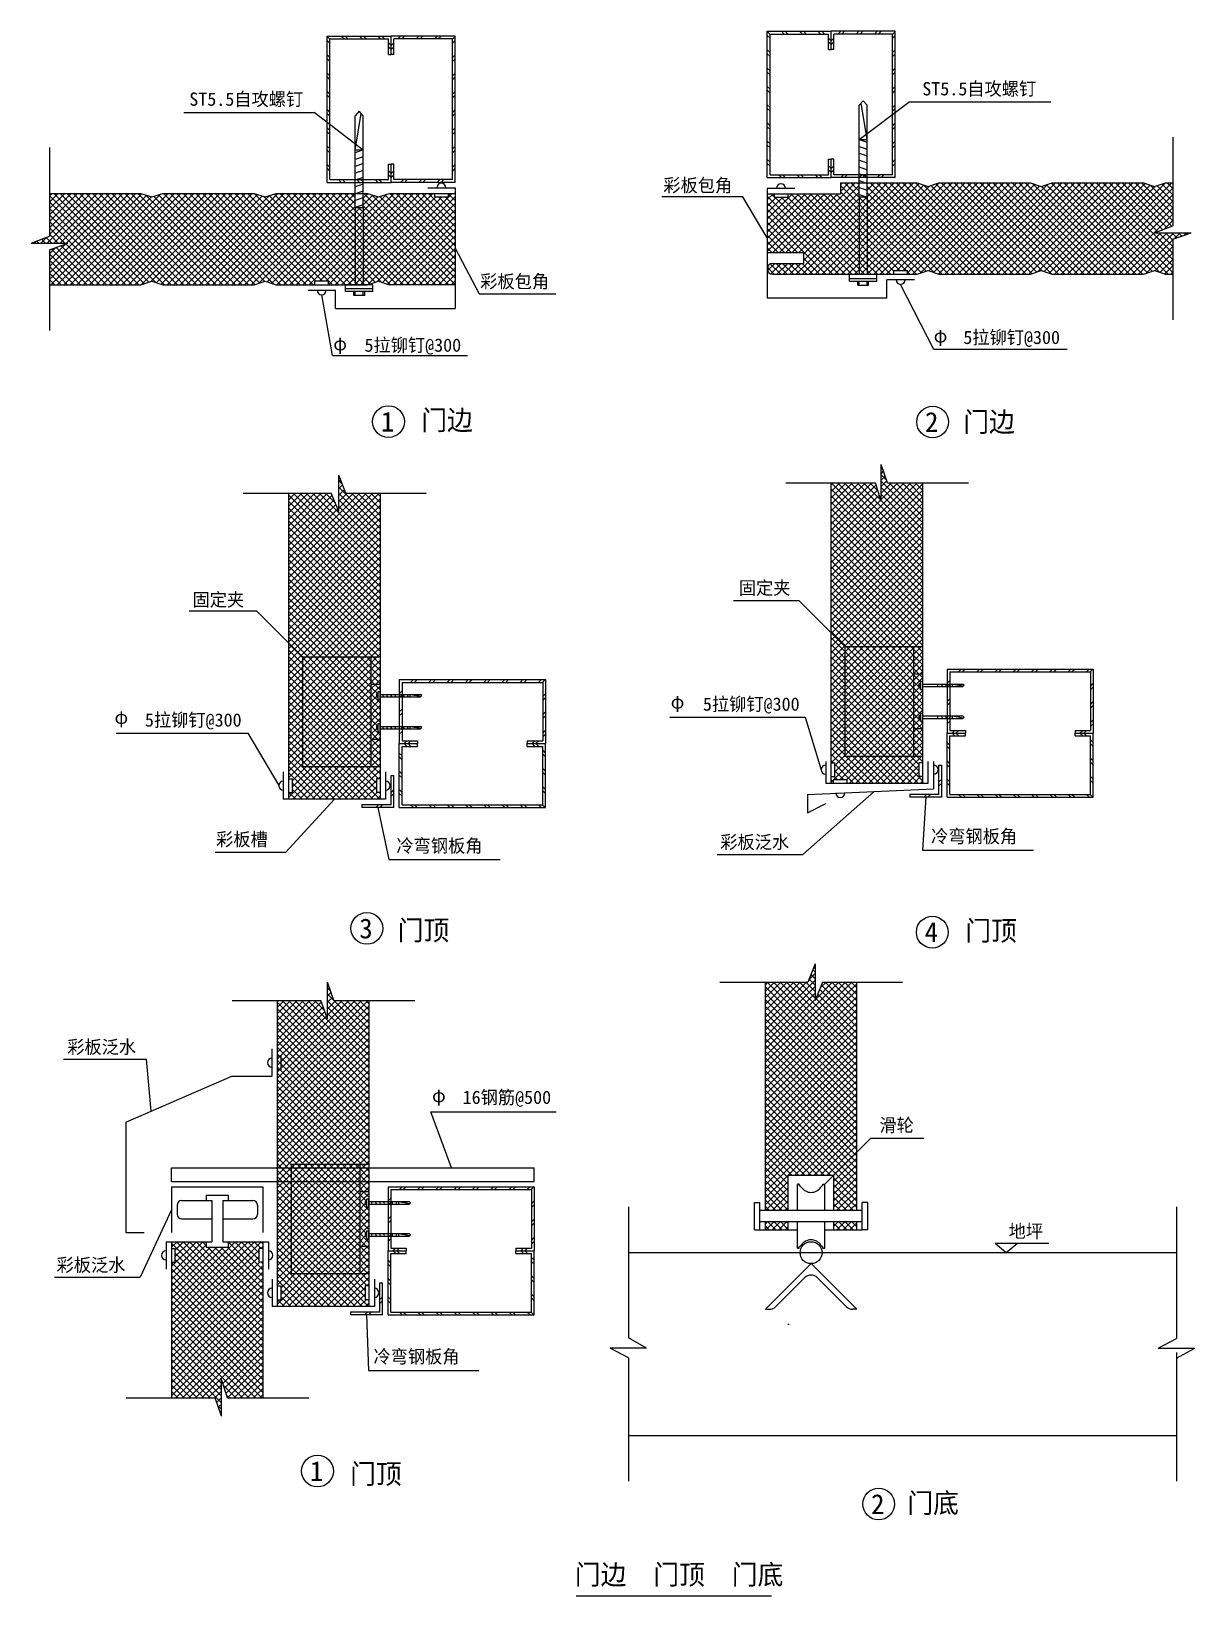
# Model space of a CAD drawing. Header units: metres. Extents: x 1643 to 14380, y 862 to 17986.
import ezdxf

# ---------------------------------------------------------------- set-up
doc = ezdxf.new("R2010")
doc.units = ezdxf.units.M
for name, color, linetype in [('1', 2, 'Continuous'), ('2', 3, 'Continuous'), ('4', 5, 'Continuous'), ('5', 6, 'Continuous')]:
    doc.layers.add(name, color=color, linetype=linetype)

msp = doc.modelspace()

# ---------------------------------------------------------------- texts
at = {"layer": '4'}
for s, height, p in [('ST5.5自攻螺钉', 145, (3372.9, 17170.91)), ('ST5.5自攻螺钉', 145, (11397.84, 17284.7)), ('彩板包角', 145, (8563.19, 16228.08)), ('彩板包角', 145, (6558.32, 15175.61)), ('   5拉铆钉@300', 145, (11550.98, 14563.29)), ('φ', 145, (4949.95, 14493.81)), ('   5拉铆钉@300', 145, (4995.11, 14478.5)), ('φ', 145, (11522.71, 14580.53)), ('1', 217, (5470.68, 13605.48)), ('门边', 217, (5913.3, 13621.36)), ('2', 217, (11427.18, 13601.06)), ('门边', 217, (11847.03, 13602.57)), ('固定夹', 145, (9389.64, 11821.39)), ('固定夹', 145, (3408.36, 11692.31)), ('φ', 145, (8643.68, 10573.11)), ('   5拉铆钉@300', 145, (8700.35, 10549.32)), ('φ', 145, (2554.29, 10405.75)), ('   5拉铆钉@300', 145, (2591.41, 10375.52)), ('冷弯钢板角', 145, (11494.23, 9102.57)), ('彩板槽', 145, (3666.48, 9069.44)), ('冷弯钢板角', 145, (5640.63, 8998.64)), ('彩板泛水', 145, (9186.63, 9038.95)), ('3', 217, (5233.8, 8057.55)), ('门顶', 217, (5654.91, 8037.5)), ('4', 217, (11423.26, 8016.85)), ('门顶', 217, (11869.02, 8033.22)), ('彩板泛水', 145, (2036.57, 6796.63)), ('φ', 145, (6031.12, 6264.56)), ('   16钢筋@500', 145, (6069.75, 6245.45)), ('滑轮', 145, (10928.5, 5940.59)), ('地坪', 145, (12342.88, 4780.34)), ('彩板泛水', 145, (1919.9, 4410.3)), ('冷弯钢板角', 145, (5389.44, 3407.78)), ('1', 217, (4693.57, 2118.08)), ('门顶', 217, (5134.2, 2087.12)), ('2', 217, (10836.82, 1756.63)), ('门底', 217, (11234.46, 1768.88)), ('门边  门顶  门底', 217, (7593.83, 985.08))]:
    msp.add_text(s, height=height, dxfattribs=at).set_placement(p)

# ---------------------------------------------------------------- hatches: boundary and pattern name
at = {"layer": '5'}
h = msp.add_hatch(dxfattribs=at)
h.set_pattern_fill('AR-CONC', scale=150)
h.paths.add_polyline_path([(14180.47, 3522.95), (14380.47, 3572.95), (13980.47, 3572.95), (14180.47, 3622.95), (14180.47, 4617.28), (10300.47, 4617.28, -0.41), (10180.47, 4497.28), (10680.47, 3997.28), (10637.04, 3997.28, -0.2), (10566.33, 4026.57), (10251.18, 4341.72, 0.41), (10109.76, 4341.72), (9794.61, 4026.57, -0.2), (9723.9, 3997.28), (9680.47, 3997.28), (10180.47, 4497.28, -0.41), (10060.47, 4617.28), (8180.47, 4617.28), (8180.47, 3622.95), (8380.47, 3572.95), (7980.47, 3572.95), (8180.47, 3522.95), (8180.47, 2617.28), (14180.47, 2617.28)])

# ---------------------------------------------------------------- linework, layer by layer
for p, q in [((10705.87, 16171.18), (10705.87, 15326.18)), ((10795.87, 16171.18), (10795.87, 15326.18)), ((5188.36, 16057.38), (5188.36, 15212.38)), ((5278.36, 16057.38), (5278.36, 15212.38)), ((4612.01, 11139.37), (5462.01, 11139.37)), ((4612.01, 11139.37), (4612.01, 9939.37)), ((5362.01, 11139.37), (5362.01, 9939.37)), ((10550.31, 11253.16), (11400.31, 11253.16)), ((10550.31, 11253.16), (10550.31, 10053.16)), ((11300.31, 11253.16), (11300.31, 10053.16)), ((5362.01, 10839.37), (5462.01, 10839.37)), ((11300.31, 10953.16), (11400.31, 10953.16)), ((11300.31, 10353.16), (11400.31, 10353.16)), ((5362.01, 10239.37), (5462.01, 10239.37)), ((4612.01, 9939.37), (5462.01, 9939.37)), ((10550.31, 10053.16), (11400.31, 10053.16)), ((4339.28, 5547.4), (5339.28, 5547.4)), ((4489.28, 5587.4), (4489.28, 4387.4)), ((4489.28, 5587.4), (5339.28, 5587.4)), ((5239.28, 5587.4), (5239.28, 4387.4)), ((4339.28, 5397.4), (5339.28, 5397.4)), ((5239.28, 5287.4), (5339.28, 5287.4)), ((5239.28, 4687.4), (5339.28, 4687.4)), ((4489.28, 4387.4), (5339.28, 4387.4)), ((7608.58, 862.32), (9747.44, 862.32))]:
    msp.add_line(p, q)
at = {"layer": '1'}
for p, q in [((5983.36, 16272.38), (6283.36, 16272.38)), ((6283.36, 16272.38), (6283.36, 14952.38)), ((10500.87, 16326.18), (10500.87, 16206.18)), ((10500.87, 16326.18), (11340.87, 16326.18)), ((11340.87, 16326.18), (11460.87, 16286.18)), ((11460.87, 16286.18), (11580.87, 16326.18)), ((11580.87, 16326.18), (12580.87, 16326.18)), ((12580.87, 16326.18), (12700.87, 16286.18)), ((12700.87, 16286.18), (12820.87, 16326.18)), ((12820.87, 16326.18), (13820.87, 16326.18)), ((13820.87, 16326.18), (13940.87, 16286.18)), ((13940.87, 16286.18), (14060.87, 16326.18)), ((14060.87, 16326.18), (14140.87, 16326.18)), ((1843.36, 16212.38), (2843.36, 16212.38)), ((2843.36, 16212.38), (2963.36, 16172.38)), ((2963.36, 16172.38), (3083.36, 16212.38)), ((3083.36, 16212.38), (4083.36, 16212.38)), ((4083.36, 16212.38), (4203.36, 16172.38)), ((4203.36, 16172.38), (4323.36, 16212.38)), ((4323.36, 16212.38), (5323.36, 16212.38)), ((5323.36, 16212.38), (5443.36, 16172.38)), ((5443.36, 16172.38), (5563.36, 16212.38)), ((5563.36, 16212.38), (6283.36, 16212.38)), ((10000.87, 16266.18), (9700.87, 16266.18)), ((9700.87, 16266.18), (9700.87, 15066.18)), ((9700.87, 16206.18), (9700.87, 15926.18)), ((9700.87, 16206.18), (10500.87, 16206.18)), ((9700.87, 15686.18), (9700.87, 15566.18)), ((9700.87, 15566.18), (10100.87, 15566.18)), ((9760.87, 15446.18), (10100.87, 15446.18)), ((10100.87, 15446.18), (10100.87, 15566.18)), ((2843.36, 15212.38), (2963.36, 15252.38)), ((2963.36, 15252.38), (3083.36, 15212.38)), ((4083.36, 15212.38), (4203.36, 15252.38)), ((4203.36, 15252.38), (4323.36, 15212.38)), ((5323.36, 15212.38), (5443.36, 15252.38)), ((5443.36, 15252.38), (5563.36, 15212.38)), ((9760.87, 15326.18), (11340.87, 15326.18)), ((11010.87, 15066.18), (11010.87, 15266.18)), ((11310.87, 15266.18), (11010.87, 15266.18)), ((11340.87, 15326.18), (11460.87, 15366.18)), ((11460.87, 15366.18), (11580.87, 15326.18)), ((11580.87, 15326.18), (12580.87, 15326.18)), ((12580.87, 15326.18), (12700.87, 15366.18)), ((12700.87, 15366.18), (12820.87, 15326.18)), ((12820.87, 15326.18), (13820.87, 15326.18)), ((13820.87, 15326.18), (13940.87, 15366.18)), ((13940.87, 15366.18), (14060.87, 15326.18)), ((14060.87, 15326.18), (14140.87, 15326.18)), ((1843.36, 15212.38), (2843.36, 15212.38)), ((3083.36, 15212.38), (4083.36, 15212.38)), ((4323.36, 15212.38), (5323.36, 15212.38)), ((4673.36, 15152.38), (4973.36, 15152.38)), ((4973.36, 14952.38), (4973.36, 15152.38)), ((6283.36, 15212.38), (5563.36, 15212.38)), ((4973.36, 14952.38), (6283.36, 14952.38)), ((11010.87, 15066.18), (9700.87, 15066.18)), ((10400.31, 9753.16), (10400.31, 13043.16)), ((11400.31, 13043.16), (11400.31, 9753.16)), ((4462.01, 9579.37), (4462.01, 12929.37)), ((5462.01, 12929.37), (5462.01, 9579.37)), ((10340.31, 9993.16), (10340.31, 9753.16)), ((11460.31, 9993.16), (11460.31, 9753.16)), ((11520.31, 9993.16), (11520.31, 9693.16)), ((4402.01, 9879.37), (4402.01, 9579.37)), ((5522.01, 9879.37), (5522.01, 9579.37)), ((10140.31, 9633.16), (11520.31, 9693.16)), ((10140.31, 9633.16), (10140.31, 9433.16)), ((11460.31, 9753.16), (10340.31, 9753.16)), ((5522.01, 9579.37), (4402.01, 9579.37)), ((10140.31, 9433.16), (10340.31, 9533.16)), ((9680.47, 5077.28), (9680.47, 7577.28)), ((10680.47, 5077.28), (10680.47, 7577.28)), ((4339.28, 4027.4), (4339.28, 7377.4)), ((5339.28, 7377.4), (5339.28, 4027.4)), ((4279.28, 6547.4), (4279.28, 6847.4)), ((2679.28, 6047.4), (3839.28, 6547.4)), ((3839.28, 6547.4), (4279.28, 6547.4)), ((2679.28, 6047.4), (2679.28, 4837.4)), ((3179.28, 5337.4), (3179.28, 4837.4)), ((3179.28, 5337.4), (4179.28, 5337.4)), ((4179.28, 5337.4), (4179.28, 4837.4)), ((9560.47, 4867.28), (9560.47, 5167.28)), ((9620.47, 4867.28), (9620.47, 5167.28)), ((10740.47, 4867.28), (10740.47, 5167.28)), ((2679.28, 4837.4), (2879.28, 4837.4)), ((9620.47, 4867.28), (10030.47, 4867.28)), ((9680.47, 4867.28), (9680.47, 4957.28)), ((10330.47, 4867.28), (10740.47, 4867.28)), ((10680.47, 4867.28), (10680.47, 4957.28)), ((3119.28, 4737.4), (3619.28, 4737.4)), ((3119.28, 4737.4), (3119.28, 4437.4)), ((3179.28, 4737.4), (3179.28, 3027.4)), ((3739.28, 4737.4), (4239.28, 4737.4)), ((4179.28, 4737.4), (4179.28, 3027.4)), ((4239.28, 4737.4), (4239.28, 4437.4)), ((4279.28, 4327.4), (4279.28, 4027.4)), ((5399.28, 4327.4), (5399.28, 4027.4)), ((5399.28, 4027.4), (4279.28, 4027.4))]:
    msp.add_line(p, q, dxfattribs=at)
msp.add_arc((9760.87, 15386.18), 60, 90, 270, dxfattribs=at)
at = {"layer": '2'}
for p, q in [((10705.87, 17176.18), (10750.87, 17226.18)), ((10705.87, 16800.07), (11252.35, 17209.37)), ((10705.87, 16171.18), (10705.87, 17176.18)), ((10795.87, 16800.07), (10728.37, 17201.18)), ((10750.87, 17226.18), (10795.87, 17176.18)), ((10795.87, 16171.18), (10795.87, 17176.18)), ((12804.4, 17209.37), (11252.35, 17209.37)), ((3311.85, 17095.57), (4740.2, 17095.57)), ((5278.36, 16686.27), (4740.2, 17095.57)), ((5233.36, 17112.38), (5188.36, 17062.38)), ((5188.36, 16686.27), (5255.86, 17087.38)), ((5188.36, 16057.38), (5188.36, 17062.38)), ((5278.36, 17062.38), (5233.36, 17112.38)), ((5278.36, 16057.38), (5278.36, 17062.38)), ((10705.87, 16801.18), (10795.87, 16771.18)), ((10705.87, 16800.07), (10795.87, 16800.07)), ((14140.87, 16826.18), (14140.87, 15855.65)), ((1843.36, 16712.38), (1843.36, 15743.22)), ((5278.36, 16687.38), (5188.36, 16657.38)), ((5278.36, 16686.27), (5188.36, 16686.27)), ((5278.36, 16612.38), (5188.36, 16582.38)), ((10705.87, 16726.18), (10795.87, 16696.18)), ((10705.87, 16651.18), (10795.87, 16621.18)), ((5278.36, 16537.38), (5188.36, 16507.38)), ((5278.36, 16462.38), (5188.36, 16432.38)), ((10705.87, 16576.18), (10795.87, 16546.18)), ((10705.87, 16501.18), (10795.87, 16471.18)), ((5278.36, 16387.38), (5188.36, 16357.38)), ((5278.36, 16312.38), (5188.36, 16282.38)), ((10705.87, 16426.18), (10795.87, 16396.18)), ((10705.87, 16351.18), (10795.87, 16321.18)), ((10705.87, 16276.18), (10795.87, 16246.18)), ((5278.36, 16237.38), (5188.36, 16207.38)), ((5278.36, 16162.38), (5188.36, 16132.38)), ((6058.36, 16212.38), (6058.36, 16172.38)), ((6058.36, 16172.38), (6208.36, 16172.38)), ((6208.36, 16212.38), (6208.36, 16172.38)), ((9431.93, 16173.12), (8546.09, 16173.12)), ((9700.87, 15726.18), (9431.93, 16173.12)), ((9775.87, 16206.18), (9775.87, 16166.18)), ((9925.87, 16166.18), (9775.87, 16166.18)), ((9925.87, 16206.18), (9925.87, 16166.18)), ((10705.87, 16201.18), (10795.87, 16171.18)), ((10795.87, 16171.18), (10705.87, 16171.18)), ((5278.36, 16087.38), (5188.36, 16057.38)), ((5188.36, 16057.38), (5278.36, 16057.38)), ((13940.87, 15781.85), (14140.87, 15855.65)), ((13940.87, 15781.85), (14340.87, 15781.85)), ((14140.87, 15709.08), (14340.87, 15781.85)), ((1643.36, 15668.06), (1843.36, 15743.22)), ((1643.36, 15668.06), (2043.36, 15668.06)), ((1843.36, 15592.68), (2043.36, 15668.06)), ((1843.36, 15592.68), (1843.36, 14712.38)), ((1843.36, 15592.68), (1843.36, 14712.38)), ((6283.36, 15612.38), (6546.87, 15112.38)), ((14140.87, 15709.08), (14140.87, 14826.18)), ((14140.87, 15709.08), (14140.87, 14826.18)), ((4898.36, 15252.38), (4748.36, 15252.38)), ((4748.36, 15212.38), (4748.36, 15252.38)), ((4898.36, 15212.38), (4898.36, 15252.38)), ((10600.87, 15326.18), (10900.87, 15326.18)), ((10600.87, 15251.18), (10600.87, 15326.18)), ((10600.87, 15281.18), (10900.87, 15281.18)), ((10600.87, 15251.18), (10900.87, 15251.18)), ((10690.87, 15206.18), (10690.87, 15251.18)), ((10705.87, 15206.18), (10705.87, 15251.18)), ((10795.87, 15206.18), (10795.87, 15251.18)), ((10810.87, 15206.18), (10810.87, 15251.18)), ((10900.87, 15251.18), (10900.87, 15326.18)), ((11085.87, 15326.18), (11085.87, 15366.18)), ((11085.87, 15366.18), (11235.87, 15366.18)), ((11235.87, 15326.18), (11235.87, 15366.18)), ((4941.47, 14438.47), (4823.36, 15102.38)), ((5383.36, 15212.38), (5083.36, 15212.38)), ((5083.36, 15137.38), (5083.36, 15212.38)), ((5383.36, 15167.38), (5083.36, 15167.38)), ((5383.36, 15137.38), (5083.36, 15137.38)), ((5173.36, 15092.38), (5173.36, 15137.38)), ((5293.36, 15092.38), (5173.36, 15092.38)), ((5188.36, 15092.38), (5188.36, 15137.38)), ((5278.36, 15092.38), (5278.36, 15137.38)), ((5293.36, 15092.38), (5293.36, 15137.38)), ((5383.36, 15137.38), (5383.36, 15212.38)), ((6546.87, 15112.38), (7384.38, 15112.38)), ((10690.87, 15206.18), (10810.87, 15206.18)), ((11525.43, 14502.28), (11160.87, 15216.18)), ((4941.47, 14438.47), (6419.53, 14438.47)), ((12984.45, 14502.28), (11525.43, 14502.28)), ((10947.47, 12843.16), (10947.47, 13243.16)), ((11017.71, 13043.16), (10947.47, 13243.16)), ((5009.17, 12729.37), (5009.17, 13129.37)), ((5086.55, 12929.37), (5009.17, 13129.37)), ((9903.15, 13043.16), (10884.03, 13043.16)), ((10947.47, 12843.16), (10884.03, 13043.16)), ((11017.71, 13043.16), (11903.15, 13043.16)), ((11017.71, 13043.16), (11903.15, 13043.16)), ((3964.85, 12929.37), (4927.67, 12929.37)), ((5009.17, 12729.37), (4927.67, 12929.37)), ((5086.55, 12929.37), (5964.85, 12929.37)), ((5086.55, 12929.37), (5964.85, 12929.37)), ((10050.31, 11753.16), (9332.52, 11753.16)), ((10550.31, 11253.16), (10050.31, 11753.16)), ((4112.01, 11639.37), (3373.2, 11639.37)), ((4612.01, 11139.37), (4112.01, 11639.37)), ((8635.51, 10478.16), (10117.16, 10478.16)), ((10117.16, 10478.16), (10290.31, 9903.16)), ((2572.99, 10304.37), (4015.92, 10304.37)), ((4015.92, 10304.37), (4352.01, 9729.37)), ((10400.31, 9978.16), (10440.31, 9978.16)), ((10440.31, 9828.16), (10440.31, 9978.16)), ((11400.31, 9978.16), (11360.31, 9978.16)), ((11360.31, 9978.16), (11360.31, 9828.16)), ((4462.01, 9804.37), (4502.01, 9804.37)), ((4502.01, 9654.37), (4502.01, 9804.37)), ((5462.01, 9804.37), (5422.01, 9804.37)), ((5422.01, 9804.37), (5422.01, 9654.37)), ((10400.31, 9828.16), (10440.31, 9828.16)), ((10575.31, 9793.16), (10425.31, 9793.16)), ((10425.31, 9753.16), (10425.31, 9793.16)), ((10575.31, 9753.16), (10575.31, 9793.16)), ((11400.31, 9828.16), (11360.31, 9828.16)), ((4462.01, 9654.37), (4502.01, 9654.37)), ((5462.01, 9654.37), (5422.01, 9654.37)), ((10872.13, 9664.98), (10089.42, 8976.61)), ((11435.31, 9603.16), (11399.93, 9023.85)), ((4962.01, 9579.37), (4425.08, 8997.66)), ((5437.01, 9489.37), (5558.73, 8919.92)), ((4425.08, 8997.66), (3658.14, 8997.66)), ((5558.73, 8919.92), (6778.41, 8919.92)), ((9151.75, 8976.61), (10089.42, 8976.61)), ((11399.93, 9023.85), (12615.15, 9023.85)), ((10226.24, 7777.28), (10146.26, 7577.28)), ((10226.24, 7777.28), (10226.24, 7377.28)), ((4957.44, 7377.4), (4886.44, 7577.4)), ((4886.44, 7177.4), (4886.44, 7577.4)), ((9181.92, 7577.28), (10146.26, 7577.28)), ((10305.02, 7577.28), (10226.24, 7377.28)), ((10305.02, 7577.28), (11181.92, 7577.28)), ((10305.02, 7577.28), (11181.92, 7577.28)), ((3842.11, 7377.4), (4813.54, 7377.4)), ((4886.44, 7177.4), (4813.54, 7377.4)), ((4957.44, 7377.4), (5842.11, 7377.4)), ((4957.44, 7377.4), (5842.11, 7377.4)), ((1996.63, 6734.29), (2905.52, 6734.29)), ((2957.12, 6167.16), (2905.52, 6734.29)), ((4339.28, 6772.4), (4379.28, 6772.4)), ((4379.28, 6622.4), (4379.28, 6772.4)), ((4339.28, 6622.4), (4379.28, 6622.4)), ((6018.1, 6157.34), (7390.8, 6157.34)), ((6244.28, 5547.4), (6018.1, 6157.34)), ((10830.47, 5867.28), (10330.47, 5367.28)), ((11416.63, 5867.28), (10830.47, 5867.28)), ((3179.28, 5397.4), (3179.28, 5547.4)), ((3179.28, 5547.4), (4339.28, 5547.4)), ((5339.28, 5547.4), (7149.28, 5547.4)), ((7149.28, 5397.4), (7149.28, 5547.4)), ((3179.28, 5397.4), (4339.28, 5397.4)), ((5339.28, 5397.4), (7149.28, 5397.4)), ((9930.47, 5077.28), (9930.47, 5467.28)), ((9930.47, 5467.28), (10430.47, 5467.28)), ((10030.47, 5077.28), (10030.47, 5367.28)), ((10050.47, 5367.28), (10030.47, 5367.28)), ((10030.47, 5357.28), (10030.8, 5357.28)), ((10050.47, 5367.28), (10050.47, 5353.25)), ((10310.47, 5367.28), (10330.47, 5367.28)), ((10310.47, 5353.25), (10310.47, 5367.28)), ((10330.47, 5357.28), (10330.13, 5357.28)), ((10330.47, 5077.28), (10330.47, 5367.28)), ((10430.47, 5077.28), (10430.47, 5467.28)), ((3239.28, 5137.4), (3239.28, 5037.4)), ((3289.28, 5187.4), (3619.28, 5187.4)), ((3559.28, 5247.4), (3799.28, 5247.4)), ((3559.28, 5247.4), (3559.28, 5187.4)), ((3619.28, 5187.4), (3619.28, 4737.4)), ((3739.28, 5187.4), (3739.28, 4737.4)), ((3739.28, 5187.4), (4069.28, 5187.4)), ((3799.28, 5247.4), (3799.28, 5187.4)), ((4119.28, 5137.4), (4119.28, 5037.4)), ((9560.47, 5167.28), (9620.47, 5167.28)), ((10800.47, 5167.28), (10740.47, 5167.28)), ((10800.47, 4867.28), (10800.47, 5167.28)), ((3179.28, 5087.4), (2837.02, 4347.96)), ((3289.28, 4987.4), (3619.28, 4987.4)), ((3739.28, 4987.4), (4069.28, 4987.4)), ((8180.47, 5117.28), (8180.47, 3684.9)), ((10740.47, 5077.28), (9620.47, 5077.28)), ((14180.47, 5117.28), (14180.47, 3677.94)), ((9560.47, 4867.28), (9620.47, 4867.28)), ((9620.47, 4957.28), (10740.47, 4957.28)), ((9930.47, 4867.28), (9930.47, 4957.28)), ((10030.47, 4667.28), (10030.47, 4957.28)), ((10330.47, 4667.28), (10330.47, 4957.28)), ((10430.47, 4867.28), (10430.47, 4957.28)), ((10800.47, 4867.28), (10740.47, 4867.28)), ((3179.28, 4662.4), (3219.28, 4662.4)), ((3219.28, 4512.4), (3219.28, 4662.4)), ((3559.28, 4737.4), (3559.28, 4677.4)), ((3559.28, 4677.4), (3799.28, 4677.4)), ((3799.28, 4737.4), (3799.28, 4677.4)), ((4139.28, 4512.4), (4139.28, 4662.4)), ((4179.28, 4662.4), (4139.28, 4662.4)), ((10030.47, 4677.28), (10030.8, 4677.28)), ((10030.47, 4667.28), (10050.47, 4667.28)), ((10050.47, 4667.28), (10050.47, 4681.31)), ((10310.47, 4667.28), (10310.47, 4681.31)), ((10310.47, 4667.28), (10330.47, 4667.28)), ((10330.47, 4677.28), (10330.13, 4677.28)), ((12195.42, 4720.17), (12784.91, 4720.17)), ((12195.42, 4720.17), (12316.51, 4620.43)), ((12316.51, 4620.43), (12441.84, 4720.17)), ((3179.28, 4512.4), (3219.28, 4512.4)), ((4179.28, 4512.4), (4139.28, 4512.4)), ((8180.47, 4617.28), (14180.47, 4617.28)), ((10180.47, 4497.28), (9680.47, 3997.28)), ((10180.47, 4497.28), (10680.47, 3997.28)), ((1898.43, 4347.96), (2837.02, 4347.96)), ((10109.76, 4341.72), (9794.61, 4026.57)), ((10251.18, 4341.72), (10566.33, 4026.57)), ((4339.28, 4252.4), (4379.28, 4252.4)), ((4379.28, 4102.4), (4379.28, 4252.4)), ((5299.28, 4252.4), (5299.28, 4102.4)), ((5339.28, 4252.4), (5299.28, 4252.4)), ((4339.28, 4102.4), (4379.28, 4102.4)), ((5339.28, 4102.4), (5299.28, 4102.4)), ((9680.47, 3997.28), (9723.9, 3997.28)), ((10680.47, 3997.28), (10637.04, 3997.28)), ((5314.28, 3937.4), (5336.04, 3327.4)), ((8380.47, 3572.95), (8180.47, 3684.9)), ((13980.47, 3572.95), (14180.47, 3677.94)), ((8180.47, 3464.92), (7980.47, 3572.95)), ((8380.47, 3572.95), (7980.47, 3572.95)), ((8180.47, 3464.92), (8180.47, 2617.28)), ((8180.47, 3464.92), (8180.47, 2117.28)), ((13980.47, 3572.95), (14380.47, 3572.95)), ((14180.47, 3462.87), (14380.47, 3572.95)), ((14180.47, 3522.95), (14180.47, 2617.28)), ((14180.47, 3462.87), (14180.47, 2117.28)), ((5336.04, 3327.4), (6542.51, 3327.4)), ((3725.05, 2827.4), (3725.05, 3227.4)), ((3792.1, 3027.4), (3725.05, 3227.4)), ((2680.73, 3027.4), (3654.97, 3027.4)), ((3725.05, 2827.4), (3654.97, 3027.4)), ((3792.1, 3027.4), (4680.73, 3027.4)), ((3792.1, 3027.4), (4680.73, 3027.4)), ((8180.47, 2617.28), (14180.47, 2617.28))]:
    msp.add_line(p, q, dxfattribs=at)
msp.add_circle((10180.47, 4617.28), 120, dxfattribs=at)
for centre, radius, start, end in [((6133.36, 16272.38), 50, 0, 180), ((9850.87, 16266.18), 50, 0, 180), ((11160.87, 15266.18), 50, 180, 0), ((4823.36, 15152.38), 50, 180, 0), ((10340.31, 9903.16), 50, 90, 270), ((11520.31, 9903.16), 50, 270, 90), ((4402.01, 9729.37), 50, 90, 270), ((5522.01, 9729.37), 50, 270, 90), ((10500.31, 9648.81), 50, 180, 0), ((4279.28, 6697.4), 50, 90, 270), ((10030.8, 5307.28), 50, 33.75, 66.84), ((10180.47, 5407.28), 130, 213.75, 326.25), ((10330.13, 5307.28), 50, 113.16, 146.25), ((3289.28, 5137.4), 50, 90, 180), ((4069.28, 5137.4), 50, 0, 90), ((3289.28, 5037.4), 50, 180, 270), ((4069.28, 5037.4), 50, 270, 0), ((3119.28, 4587.4), 50, 90, 270), ((4239.28, 4587.4), 50, 270, 90), ((10030.8, 4727.28), 50, 293.16, 326.25), ((10180.47, 4627.28), 130, 33.75, 146.25), ((10330.13, 4727.28), 50, 213.75, 246.84), ((10180.47, 4271.01), 100, 45, 135), ((4279.28, 4177.4), 50, 90, 270), ((5399.28, 4177.4), 50, 270, 90), ((9723.9, 4097.28), 100, 270, 315), ((10637.04, 4097.28), 100, 225, 270)]:
    msp.add_arc(centre, radius, start, end, dxfattribs=at)
at = {"layer": '4'}
for centre in [(5553.96, 13713.98), (11510.46, 13709.56), (5317.08, 8166.05), (11506.54, 8125.35), (4776.85, 2226.58), (10920.1, 1865.13)]:
    msp.add_circle(centre, 173.61, dxfattribs=at)
at = {"layer": '5'}
for p, q in [((9700.87, 16386.18), (9700.87, 17986.18)), ((9700.87, 17986.18), (10400.87, 17986.18)), ((9700.87, 17982.67), (9730.87, 17952.67)), ((9854.94, 17986.18), (9884.94, 17956.18)), ((9897.36, 17986.18), (9927.36, 17956.18)), ((10054.94, 17986.18), (10084.94, 17956.18)), ((10097.36, 17986.18), (10127.36, 17956.18)), ((10254.94, 17986.18), (10284.94, 17956.18)), ((10297.36, 17986.18), (10327.36, 17956.18)), ((10400.87, 17786.18), (10400.87, 17986.18)), ((10400.87, 17786.18), (10400.87, 17986.18)), ((11100.87, 17986.18), (10400.87, 17986.18)), ((10504.39, 17986.18), (10474.39, 17956.18)), ((10546.81, 17986.18), (10516.81, 17956.18)), ((10704.39, 17986.18), (10674.39, 17956.18)), ((10746.81, 17986.18), (10716.81, 17956.18)), ((10904.39, 17986.18), (10874.39, 17956.18)), ((10946.81, 17986.18), (10916.81, 17956.18)), ((11100.87, 17982.67), (11070.87, 17952.67)), ((11100.87, 16386.18), (11100.87, 17986.18)), ((4883.36, 17932.38), (5583.36, 17932.38)), ((4883.36, 16332.38), (4883.36, 17932.38)), ((4883.36, 17928.87), (4913.36, 17898.87)), ((4883.36, 17886.45), (4913.36, 17856.45)), ((4913.36, 17902.38), (5553.36, 17902.38)), ((4913.36, 16362.38), (4913.36, 17902.38)), ((5037.42, 17932.38), (5067.42, 17902.38)), ((5079.84, 17932.38), (5109.84, 17902.38)), ((5237.42, 17932.38), (5267.42, 17902.38)), ((5279.84, 17932.38), (5309.84, 17902.38)), ((5437.42, 17932.38), (5467.42, 17902.38)), ((5479.84, 17932.38), (5509.84, 17902.38)), ((5553.36, 17732.38), (5553.36, 17902.38)), ((5553.36, 17858.87), (5583.36, 17828.87)), ((5553.36, 17816.45), (5583.36, 17786.45)), ((5583.36, 17732.38), (5583.36, 17932.38)), ((5583.36, 17732.38), (5583.36, 17932.38)), ((6283.36, 17932.38), (5583.36, 17932.38)), ((5613.36, 17858.87), (5583.36, 17828.87)), ((5613.36, 17816.45), (5583.36, 17786.45)), ((6253.36, 17902.38), (5613.36, 17902.38)), ((5613.36, 17732.38), (5613.36, 17902.38)), ((5686.87, 17932.38), (5656.87, 17902.38)), ((5729.29, 17932.38), (5699.29, 17902.38)), ((5886.87, 17932.38), (5856.87, 17902.38)), ((5929.29, 17932.38), (5899.29, 17902.38)), ((6086.87, 17932.38), (6056.87, 17902.38)), ((6129.29, 17932.38), (6099.29, 17902.38)), ((6283.36, 17928.87), (6253.36, 17898.87)), ((6253.36, 16362.38), (6253.36, 17902.38)), ((6283.36, 17886.45), (6253.36, 17856.45)), ((6283.36, 16332.38), (6283.36, 17932.38)), ((9700.87, 17940.24), (9730.87, 17910.24)), ((9730.87, 16416.18), (9730.87, 17956.18)), ((9730.87, 17956.18), (10370.87, 17956.18)), ((10370.87, 17786.18), (10370.87, 17956.18)), ((10370.87, 17912.67), (10400.87, 17882.67)), ((10370.87, 17870.24), (10400.87, 17840.24)), ((10430.87, 17912.67), (10400.87, 17882.67)), ((10430.87, 17870.24), (10400.87, 17840.24)), ((10430.87, 17786.18), (10430.87, 17956.18)), ((11070.87, 17956.18), (10430.87, 17956.18)), ((11070.87, 16416.18), (11070.87, 17956.18)), ((11100.87, 17940.24), (11070.87, 17910.24)), ((4883.36, 17728.87), (4913.36, 17698.87)), ((4883.36, 17686.45), (4913.36, 17656.45)), ((5553.36, 17732.38), (5583.36, 17732.38)), ((5613.36, 17732.38), (5583.36, 17732.38)), ((6283.36, 17728.87), (6253.36, 17698.87)), ((6283.36, 17686.45), (6253.36, 17656.45)), ((9700.87, 17782.67), (9730.87, 17752.67)), ((9700.87, 17740.24), (9730.87, 17710.24)), ((10370.87, 17786.18), (10400.87, 17786.18)), ((10430.87, 17786.18), (10400.87, 17786.18)), ((11100.87, 17782.67), (11070.87, 17752.67)), ((11100.87, 17740.24), (11070.87, 17710.24)), ((4883.36, 17528.87), (4913.36, 17498.87)), ((4883.36, 17486.45), (4913.36, 17456.45)), ((6283.36, 17528.87), (6253.36, 17498.87)), ((6283.36, 17486.45), (6253.36, 17456.45)), ((9700.87, 17582.67), (9730.87, 17552.67)), ((9700.87, 17540.24), (9730.87, 17510.24)), ((11100.87, 17582.67), (11070.87, 17552.67)), ((11100.87, 17540.24), (11070.87, 17510.24)), ((4883.36, 17328.87), (4913.36, 17298.87)), ((6283.36, 17328.87), (6253.36, 17298.87)), ((9700.87, 17382.67), (9730.87, 17352.67)), ((9700.87, 17340.24), (9730.87, 17310.24)), ((11100.87, 17382.67), (11070.87, 17352.67)), ((11100.87, 17340.24), (11070.87, 17310.24)), ((4883.36, 17286.45), (4913.36, 17256.45)), ((4883.36, 17128.87), (4913.36, 17098.87)), ((6283.36, 17286.45), (6253.36, 17256.45)), ((6283.36, 17128.87), (6253.36, 17098.87)), ((9700.87, 17182.67), (9730.87, 17152.67)), ((9700.87, 17140.24), (9730.87, 17110.24)), ((11100.87, 17182.67), (11070.87, 17152.67)), ((11100.87, 17140.24), (11070.87, 17110.24)), ((4883.36, 17086.45), (4913.36, 17056.45)), ((6283.36, 17086.45), (6253.36, 17056.45)), ((9700.87, 16982.67), (9730.87, 16952.67)), ((11100.87, 16982.67), (11070.87, 16952.67)), ((4883.36, 16928.87), (4913.36, 16898.87)), ((4883.36, 16886.45), (4913.36, 16856.45)), ((6283.36, 16928.87), (6253.36, 16898.87)), ((6283.36, 16886.45), (6253.36, 16856.45)), ((9700.87, 16940.24), (9730.87, 16910.24)), ((9700.87, 16782.67), (9730.87, 16752.67)), ((11100.87, 16940.24), (11070.87, 16910.24)), ((11100.87, 16782.67), (11070.87, 16752.67)), ((4883.36, 16728.87), (4913.36, 16698.87)), ((4883.36, 16686.45), (4913.36, 16656.45)), ((6283.36, 16728.87), (6253.36, 16698.87)), ((6283.36, 16686.45), (6253.36, 16656.45)), ((9700.87, 16740.24), (9730.87, 16710.24)), ((11100.87, 16740.24), (11070.87, 16710.24)), ((4883.36, 16528.87), (4913.36, 16498.87)), ((4883.36, 16486.45), (4913.36, 16456.45)), ((5553.36, 16362.38), (5553.36, 16532.38)), ((5553.36, 16532.38), (5583.36, 16532.38)), ((5553.36, 16458.87), (5583.36, 16428.87)), ((5583.36, 16332.38), (5583.36, 16532.38)), ((5583.36, 16332.38), (5583.36, 16532.38)), ((5613.36, 16532.38), (5583.36, 16532.38)), ((5613.36, 16458.87), (5583.36, 16428.87)), ((5613.36, 16362.38), (5613.36, 16532.38)), ((6283.36, 16528.87), (6253.36, 16498.87)), ((6283.36, 16486.45), (6253.36, 16456.45)), ((9700.87, 16582.67), (9730.87, 16552.67)), ((9700.87, 16540.24), (9730.87, 16510.24)), ((10370.87, 16416.18), (10370.87, 16586.18)), ((10370.87, 16586.18), (10400.87, 16586.18)), ((10370.87, 16512.67), (10400.87, 16482.67)), ((10370.87, 16470.24), (10400.87, 16440.24)), ((10430.87, 16586.18), (10400.87, 16586.18)), ((10400.87, 16386.18), (10400.87, 16586.18)), ((10400.87, 16386.18), (10400.87, 16586.18)), ((10430.87, 16512.67), (10400.87, 16482.67)), ((10430.87, 16470.24), (10400.87, 16440.24)), ((10430.87, 16416.18), (10430.87, 16586.18)), ((11100.87, 16582.67), (11070.87, 16552.67)), ((11100.87, 16540.24), (11070.87, 16510.24)), ((4883.36, 16332.38), (5583.36, 16332.38)), ((4913.36, 16362.38), (5553.36, 16362.38)), ((5007.42, 16362.38), (5037.42, 16332.38)), ((5049.84, 16362.38), (5079.84, 16332.38)), ((5207.42, 16362.38), (5237.42, 16332.38)), ((5249.84, 16362.38), (5279.84, 16332.38)), ((5407.42, 16362.38), (5437.42, 16332.38)), ((5449.84, 16362.38), (5479.84, 16332.38)), ((5553.36, 16416.45), (5583.36, 16386.45)), ((5613.36, 16416.45), (5583.36, 16386.45)), ((6283.36, 16332.38), (5583.36, 16332.38)), ((6253.36, 16362.38), (5613.36, 16362.38)), ((5716.87, 16362.38), (5686.87, 16332.38)), ((5759.29, 16362.38), (5729.29, 16332.38)), ((5916.87, 16362.38), (5886.87, 16332.38)), ((5959.29, 16362.38), (5929.29, 16332.38)), ((6116.87, 16362.38), (6086.87, 16332.38)), ((6159.29, 16362.38), (6129.29, 16332.38)), ((9700.87, 16386.18), (10400.87, 16386.18)), ((9730.87, 16416.18), (10370.87, 16416.18)), ((9824.94, 16416.18), (9854.94, 16386.18)), ((9867.36, 16416.18), (9897.36, 16386.18)), ((9904.05, 15566.18), (10664.05, 16326.18)), ((9974.76, 15566.18), (10705.87, 16297.29)), ((10024.94, 16416.18), (10054.94, 16386.18)), ((10067.36, 16416.18), (10097.36, 16386.18)), ((10224.94, 16416.18), (10254.94, 16386.18)), ((10267.36, 16416.18), (10297.36, 16386.18)), ((11100.87, 16386.18), (10400.87, 16386.18)), ((11070.87, 16416.18), (10430.87, 16416.18)), ((10500.87, 16304.43), (10522.63, 16326.18)), ((10500.87, 16233.71), (10593.34, 16326.18)), ((10705.87, 16094.48), (10500.87, 16299.48)), ((10534.39, 16416.18), (10504.39, 16386.18)), ((10705.87, 16165.2), (10544.89, 16326.18)), ((10576.81, 16416.18), (10546.81, 16386.18)), ((10705.87, 16235.91), (10615.6, 16326.18)), ((10705.87, 16306.62), (10686.31, 16326.18)), ((10734.39, 16416.18), (10704.39, 16386.18)), ((10776.81, 16416.18), (10746.81, 16386.18)), ((10795.87, 16316.58), (10805.47, 16326.18)), ((10795.87, 16245.87), (10876.18, 16326.18)), ((10795.87, 16175.16), (10946.89, 16326.18)), ((10795.87, 16104.45), (11017.6, 16326.18)), ((10795.87, 16033.74), (11088.31, 16326.18)), ((10795.87, 15963.03), (11159.02, 16326.18)), ((10795.87, 15892.32), (11229.74, 16326.18)), ((10795.87, 15821.61), (11300.45, 16326.18)), ((10795.87, 15538.76), (11583.29, 16326.18)), ((10795.87, 15468.05), (11654, 16326.18)), ((10795.87, 15397.34), (11724.71, 16326.18)), ((10795.87, 15326.63), (11795.42, 16326.18)), ((10795.87, 15750.9), (11363.59, 16318.61)), ((10795.87, 15680.19), (11416.62, 16300.93)), ((10795.87, 15609.48), (11478.43, 16292.03)), ((11757.02, 15326.18), (10795.87, 16287.33)), ((11827.73, 15326.18), (10827.73, 16326.18)), ((10866.13, 15326.18), (11866.13, 16326.18)), ((11898.44, 15326.18), (10898.44, 16326.18)), ((10934.39, 16416.18), (10904.39, 16386.18)), ((10936.84, 15326.18), (11936.84, 16326.18)), ((10976.81, 16416.18), (10946.81, 16386.18)), ((11969.15, 15326.18), (10969.15, 16326.18)), ((11007.55, 15326.18), (12007.55, 16326.18)), ((12039.86, 15326.18), (11039.86, 16326.18)), ((12110.57, 15326.18), (11110.57, 16326.18)), ((11118.26, 15366.18), (12078.26, 16326.18)), ((12181.29, 15326.18), (11181.29, 16326.18)), ((11188.97, 15366.18), (12148.97, 16326.18)), ((11235.87, 15342.37), (12219.68, 16326.18)), ((12252, 15326.18), (11252, 16326.18)), ((11290.4, 15326.18), (12290.4, 16326.18)), ((12322.71, 15326.18), (11322.71, 16326.18)), ((11371.22, 15336.3), (12361.11, 16326.18)), ((12393.42, 15326.18), (11419.69, 16299.91)), ((11469.08, 15363.44), (12431.82, 16326.18)), ((12464.13, 15326.18), (11493.31, 16296.99)), ((11522.11, 15345.77), (12502.53, 16326.18)), ((12534.84, 15326.18), (11546.35, 16314.67)), ((11575.15, 15328.09), (12573.24, 16326.18)), ((12599.38, 15332.35), (11605.55, 16326.18)), ((11643.95, 15326.18), (12628.18, 16310.41)), ((12652.41, 15350.03), (11676.26, 16326.18)), ((11714.66, 15326.18), (12681.21, 16292.73)), ((12710.02, 15363.13), (11746.97, 16326.18)), ((11785.37, 15326.18), (12767.62, 16308.43)), ((12816.09, 15327.78), (11817.68, 16326.18)), ((11856.08, 15326.18), (12856.08, 16326.18)), ((12888.39, 15326.18), (11888.39, 16326.18)), ((11926.79, 15326.18), (12926.79, 16326.18)), ((12959.1, 15326.18), (11959.1, 16326.18)), ((11997.5, 15326.18), (12997.5, 16326.18)), ((13029.81, 15326.18), (12029.81, 16326.18)), ((12068.21, 15326.18), (13068.21, 16326.18)), ((13100.52, 15326.18), (12100.52, 16326.18)), ((12138.92, 15326.18), (13138.92, 16326.18)), ((13171.23, 15326.18), (12171.23, 16326.18)), ((12209.63, 15326.18), (13209.63, 16326.18)), ((13241.95, 15326.18), (12241.95, 16326.18)), ((12280.35, 15326.18), (13280.35, 16326.18)), ((13312.66, 15326.18), (12312.66, 16326.18)), ((12351.06, 15326.18), (13351.06, 16326.18)), ((13383.37, 15326.18), (12383.37, 16326.18)), ((12421.77, 15326.18), (13421.77, 16326.18)), ((13454.08, 15326.18), (12454.08, 16326.18)), ((12492.48, 15326.18), (13492.48, 16326.18)), ((13524.79, 15326.18), (12524.79, 16326.18)), ((12563.19, 15326.18), (13563.19, 16326.18)), ((13595.5, 15326.18), (12602.81, 16318.87)), ((12660.41, 15352.69), (13633.9, 16326.18)), ((13666.21, 15326.18), (12704.88, 16287.51)), ((12733.68, 15355.25), (13704.61, 16326.18)), ((13736.92, 15326.18), (12757.91, 16305.19)), ((12786.71, 15337.57), (13775.32, 16326.18)), ((13807.63, 15326.18), (12810.94, 16322.87)), ((12846.03, 15326.18), (13839.74, 16319.89)), ((13863.97, 15340.55), (12878.34, 16326.18)), ((12916.74, 15326.18), (13892.77, 16302.21)), ((13917.01, 15358.22), (12949.05, 16326.18)), ((12987.45, 15326.18), (13950.74, 16289.47)), ((13999.21, 15346.74), (13019.76, 16326.18)), ((13058.16, 15326.18), (14056.81, 16324.82)), ((14090.47, 15326.18), (13090.47, 16326.18)), ((13128.87, 15326.18), (14128.87, 16326.18)), ((14140.87, 15346.49), (13161.18, 16326.18)), ((14140.87, 15417.2), (13231.9, 16326.18)), ((14140.87, 15487.91), (13302.61, 16326.18)), ((14140.87, 15558.62), (13373.32, 16326.18)), ((13973.78, 15796.43), (13444.03, 16326.18)), ((14026.12, 15814.8), (13514.74, 16326.18)), ((14077.93, 15833.7), (13585.45, 16326.18)), ((14129.44, 15852.9), (13656.16, 16326.18)), ((14140.87, 15912.18), (13726.87, 16326.18)), ((14140.87, 15982.89), (13797.58, 16326.18)), ((14140.87, 16053.6), (13892, 16302.47)), ((14140.87, 16124.31), (13969.47, 16295.71)), ((14140.87, 16195.02), (14022.5, 16313.39)), ((14140.87, 16265.73), (14080.42, 16326.18)), ((1818.54, 15668.06), (2362.86, 16212.38)), ((1843.36, 16187.85), (1867.89, 16212.38)), ((1843.36, 16117.14), (1938.6, 16212.38)), ((1843.36, 16046.43), (2009.31, 16212.38)), ((1843.36, 15975.72), (2080.02, 16212.38)), ((1843.36, 15905.01), (2150.73, 16212.38)), ((1843.36, 15834.3), (2221.44, 16212.38)), ((1843.36, 15763.59), (2292.15, 16212.38)), ((1843.36, 15410.03), (2645.71, 16212.38)), ((1843.36, 15339.32), (2716.42, 16212.38)), ((1843.36, 15268.61), (2787.13, 16212.38)), ((2819.44, 15212.38), (1843.36, 16188.47)), ((2748.73, 15212.38), (1843.36, 16117.76)), ((1857.84, 15212.38), (2854.22, 16208.76)), ((1889.25, 15668.06), (2433.57, 16212.38)), ((2878.45, 15224.08), (1890.15, 16212.38)), ((1928.55, 15212.38), (2907.25, 16191.09)), ((1959.96, 15668.06), (2504.29, 16212.38)), ((2931.48, 15241.76), (1960.86, 16212.38)), ((1999.26, 15212.38), (2960.28, 16173.41)), ((2030.67, 15668.06), (2575, 16212.38)), ((3005.68, 15238.28), (2031.57, 16212.38)), ((2069.97, 15212.38), (3063.28, 16205.69)), ((3102.28, 15212.38), (2102.28, 16212.38)), ((2140.68, 15212.38), (3140.68, 16212.38)), ((3172.99, 15212.38), (2172.99, 16212.38)), ((2211.39, 15212.38), (3211.39, 16212.38)), ((3243.7, 15212.38), (2243.7, 16212.38)), ((2282.1, 15212.38), (3282.1, 16212.38)), ((3314.41, 15212.38), (2314.41, 16212.38)), ((2352.81, 15212.38), (3352.81, 16212.38)), ((3385.12, 15212.38), (2385.12, 16212.38)), ((2423.52, 15212.38), (3423.52, 16212.38)), ((3455.84, 15212.38), (2455.84, 16212.38)), ((2494.24, 15212.38), (3494.24, 16212.38)), ((3526.55, 15212.38), (2526.55, 16212.38)), ((2564.95, 15212.38), (3564.95, 16212.38)), ((3597.26, 15212.38), (2597.26, 16212.38)), ((2635.66, 15212.38), (3635.66, 16212.38)), ((3667.97, 15212.38), (2667.97, 16212.38)), ((2706.37, 15212.38), (3706.37, 16212.38)), ((3738.68, 15212.38), (2738.68, 16212.38)), ((2777.08, 15212.38), (3777.08, 16212.38)), ((3809.39, 15212.38), (2809.39, 16212.38)), ((2850.01, 15214.6), (3847.79, 16212.38)), ((3880.1, 15212.38), (2898.47, 16194.01)), ((2956.07, 15249.96), (3918.5, 16212.38)), ((3950.81, 15212.38), (2983.95, 16179.25)), ((3012.75, 15235.92), (3989.21, 16212.38)), ((4021.52, 15212.38), (3036.98, 16196.93)), ((3065.78, 15218.24), (4059.92, 16212.38)), ((4090.01, 15214.6), (3092.23, 16212.38)), ((3130.63, 15212.38), (4118.81, 16200.56)), ((4143.05, 15232.28), (3162.94, 16212.38)), ((3201.34, 15212.38), (4171.85, 16182.89)), ((4196.08, 15249.96), (3233.65, 16212.38)), ((3272.05, 15212.38), (4246.4, 16186.73)), ((4294.87, 15221.88), (3304.36, 16212.38)), ((3342.76, 15212.38), (4342.76, 16212.38)), ((4375.07, 15212.38), (3375.07, 16212.38)), ((3413.47, 15212.38), (4413.47, 16212.38)), ((4445.79, 15212.38), (3445.79, 16212.38)), ((3484.18, 15212.38), (4484.18, 16212.38)), ((4516.5, 15212.38), (3516.5, 16212.38)), ((3554.9, 15212.38), (4554.9, 16212.38)), ((4587.21, 15212.38), (3587.21, 16212.38)), ((3625.61, 15212.38), (4625.61, 16212.38)), ((4657.92, 15212.38), (3657.92, 16212.38)), ((3696.32, 15212.38), (4696.32, 16212.38)), ((4728.63, 15212.38), (3728.63, 16212.38)), ((3767.03, 15212.38), (4767.03, 16212.38)), ((4759.34, 15252.38), (3799.34, 16212.38)), ((3837.74, 15212.38), (4837.74, 16212.38)), ((4830.05, 15252.38), (3870.05, 16212.38)), ((3908.45, 15212.38), (4908.45, 16212.38)), ((4940.76, 15212.38), (3940.76, 16212.38)), ((3979.16, 15212.38), (4979.16, 16212.38)), ((5011.47, 15212.38), (4011.47, 16212.38)), ((4049.87, 15212.38), (5049.87, 16212.38)), ((5082.18, 15212.38), (4082.18, 16212.38)), ((4139.19, 15231), (5120.58, 16212.38)), ((5152.89, 15212.38), (4187.66, 16177.62)), ((4224.31, 15245.4), (5188.36, 16209.45)), ((5188.36, 15247.63), (4248.54, 16187.45)), ((4277.34, 15227.72), (5188.36, 16138.74)), ((5188.36, 15318.34), (4301.57, 16205.12)), ((5188.36, 15389.05), (4365.02, 16212.38)), ((5188.36, 15459.76), (4435.73, 16212.38)), ((5188.36, 15530.47), (4506.45, 16212.38)), ((5188.36, 15601.18), (4577.16, 16212.38)), ((5188.36, 15671.9), (4647.87, 16212.38)), ((5188.36, 15742.61), (4718.58, 16212.38)), ((5188.36, 15813.32), (4789.29, 16212.38)), ((5188.36, 15884.03), (4860, 16212.38)), ((5188.36, 15954.74), (4930.71, 16212.38)), ((5188.36, 16025.45), (5001.42, 16212.38)), ((5188.36, 16096.16), (5072.13, 16212.38)), ((5188.36, 16166.87), (5142.84, 16212.38)), ((5278.36, 15875.18), (5615.56, 16212.38)), ((5278.36, 15804.47), (5686.27, 16212.38)), ((5278.36, 15733.76), (5756.98, 16212.38)), ((5278.36, 15663.05), (5827.69, 16212.38)), ((5278.36, 15592.34), (5898.4, 16212.38)), ((5278.36, 15521.63), (5969.11, 16212.38)), ((5278.36, 15450.92), (6039.82, 16212.38)), ((5278.36, 15238.79), (6251.95, 16212.38)), ((5278.36, 16158.03), (5330.37, 16210.04)), ((5278.36, 15945.89), (5535.59, 16203.13)), ((5278.36, 16087.32), (5383.41, 16192.37)), ((5278.36, 16016.6), (5436.44, 16174.69)), ((5278.36, 15380.21), (6070.53, 16172.38)), ((5278.36, 15309.5), (6141.24, 16172.38)), ((6213.55, 15212.38), (5278.36, 16147.58)), ((6283.36, 15213.29), (5284.26, 16212.38)), ((5322.66, 15212.38), (6283.36, 16173.08)), ((6283.36, 15284), (5370.78, 16196.57)), ((5428.38, 15247.39), (6283.36, 16102.37)), ((6283.36, 15354.71), (5460.1, 16177.97)), ((6283.36, 15425.42), (5513.13, 16195.64)), ((6283.36, 15496.13), (5567.11, 16212.38)), ((6283.36, 15566.84), (5637.82, 16212.38)), ((6283.36, 15637.56), (5708.53, 16212.38)), ((6283.36, 15708.27), (5779.24, 16212.38)), ((6283.36, 15778.98), (5849.95, 16212.38)), ((6283.36, 15849.69), (5920.66, 16212.38)), ((6283.36, 15920.4), (5991.37, 16212.38)), ((6283.36, 15991.11), (6102.08, 16172.38)), ((6283.36, 16061.82), (6172.79, 16172.38)), ((6283.36, 16132.53), (6208.36, 16207.53)), ((6283.36, 16203.24), (6274.21, 16212.38)), ((9700.87, 16140.82), (9766.23, 16206.18)), ((9700.87, 15928.69), (9978.36, 16206.18)), ((9700.87, 15857.98), (10049.08, 16206.18)), ((9700.87, 15787.27), (10119.79, 16206.18)), ((9700.87, 15716.56), (10190.5, 16206.18)), ((9700.87, 15645.85), (10261.21, 16206.18)), ((9700.87, 15575.14), (10331.92, 16206.18)), ((10554.94, 15326.18), (9700.87, 16180.25)), ((9700.87, 16070.11), (9796.94, 16166.18)), ((9700.87, 15999.4), (9867.65, 16166.18)), ((10484.23, 15326.18), (9700.87, 16109.53)), ((9775.87, 16175.96), (9745.65, 16206.18)), ((9762.63, 15566.18), (10402.63, 16206.18)), ((10625.65, 15326.18), (9785.65, 16166.18)), ((9833.34, 15566.18), (10473.34, 16206.18)), ((10696.36, 15326.18), (9856.36, 16166.18)), ((10705.87, 15387.38), (9925.87, 16167.38)), ((10705.87, 15458.09), (9957.78, 16206.18)), ((10705.87, 15528.8), (10028.49, 16206.18)), ((10045.47, 15566.18), (10705.87, 16226.58)), ((10705.87, 15599.51), (10099.2, 16206.18)), ((10100.87, 15550.87), (10705.87, 16155.87)), ((10705.87, 15670.22), (10169.91, 16206.18)), ((10705.87, 15740.93), (10240.63, 16206.18)), ((10705.87, 15811.64), (10311.34, 16206.18)), ((10705.87, 15882.35), (10382.05, 16206.18)), ((10705.87, 15953.06), (10452.76, 16206.18)), ((10705.87, 16023.77), (10500.87, 16228.77)), ((10705.87, 16155.87), (10721.18, 16171.18)), ((10705.87, 16085.16), (10791.89, 16171.18)), ((10795.87, 16075.2), (10705.87, 16165.2)), ((10705.87, 16014.45), (10795.87, 16104.45)), ((10795.87, 16145.91), (10770.6, 16171.18)), ((11686.31, 15326.18), (10795.87, 16216.62)), ((11615.6, 15326.18), (10795.87, 16145.91)), ((13199.58, 15326.18), (14140.87, 16267.47)), ((13270.29, 15326.18), (14140.87, 16196.76)), ((13341.01, 15326.18), (14140.87, 16126.05)), ((2678.02, 15212.38), (1843.36, 16047.05)), ((2607.31, 15212.38), (1843.36, 15976.34)), ((4332.71, 15212.38), (5188.36, 16068.03)), ((4403.42, 15212.38), (5188.36, 15997.32)), ((4474.13, 15212.38), (5188.36, 15926.6)), ((5188.36, 15997.32), (5248.42, 16057.38)), ((5278.36, 15935.45), (5188.36, 16025.45)), ((5188.36, 15926.6), (5278.36, 16016.6)), ((5278.36, 15864.74), (5188.36, 15954.74)), ((5188.36, 15855.89), (5278.36, 15945.89)), ((5278.36, 16006.16), (5227.13, 16057.38)), ((6142.84, 15212.38), (5278.36, 16076.87)), ((6072.13, 15212.38), (5278.36, 16006.16)), ((6001.42, 15212.38), (5278.36, 15935.45)), ((5488.9, 15237.2), (6283.36, 16031.66)), ((5541.93, 15219.52), (6283.36, 15960.94)), ((10413.52, 15326.18), (9700.87, 16038.82)), ((10342.81, 15326.18), (9700.87, 15968.11)), ((10017.6, 15326.18), (10705.87, 16014.45)), ((10088.31, 15326.18), (10705.87, 15943.74)), ((10100.87, 15480.16), (10705.87, 16085.16)), ((10795.87, 16004.48), (10705.87, 16094.48)), ((10705.87, 15943.74), (10795.87, 16033.74)), ((10795.87, 15933.77), (10705.87, 16023.77)), ((10705.87, 15873.03), (10795.87, 15963.03)), ((10795.87, 15863.06), (10705.87, 15953.06)), ((11526.9, 15344.17), (10795.87, 16075.2)), ((11440.85, 15359.51), (10795.87, 16004.48)), ((11387.82, 15341.83), (10795.87, 15933.77)), ((13411.72, 15326.18), (14140.87, 16055.34)), ((13482.43, 15326.18), (14140.87, 15984.63)), ((2536.6, 15212.38), (1843.36, 15905.63)), ((2010.21, 15668.06), (1843.36, 15834.91)), ((1939.5, 15668.06), (1843.36, 15764.2)), ((4544.84, 15212.38), (5188.36, 15855.89)), ((4615.56, 15212.38), (5188.36, 15785.18)), ((5278.36, 15794.03), (5188.36, 15884.03)), ((5188.36, 15785.18), (5278.36, 15875.18)), ((5278.36, 15723.32), (5188.36, 15813.32)), ((5188.36, 15714.47), (5278.36, 15804.47)), ((5930.71, 15212.38), (5278.36, 15864.74)), ((5860, 15212.38), (5278.36, 15794.03)), ((5605.5, 15212.38), (6283.36, 15890.23)), ((5676.22, 15212.38), (6283.36, 15819.52)), ((10032.1, 15566.18), (9700.87, 15897.4)), ((9961.39, 15566.18), (9700.87, 15826.69)), ((9890.68, 15566.18), (9700.87, 15755.98)), ((10159.02, 15326.18), (10705.87, 15873.03)), ((10229.74, 15326.18), (10705.87, 15802.32)), ((10705.87, 15802.32), (10795.87, 15892.32)), ((10795.87, 15792.35), (10705.87, 15882.35)), ((10705.87, 15731.61), (10795.87, 15821.61)), ((10795.87, 15721.64), (10705.87, 15811.64)), ((11332.76, 15326.18), (10795.87, 15863.06)), ((11222.05, 15366.18), (10795.87, 15792.35)), ((13553.14, 15326.18), (14008.81, 15781.85)), ((13623.85, 15326.18), (14079.52, 15781.85)), ((13694.56, 15326.18), (14150.23, 15781.85)), ((14140.87, 15629.33), (13988.35, 15781.85)), ((14050.67, 15823.71), (14140.87, 15913.92)), ((14140.87, 15700.04), (14059.06, 15781.85)), ((14186.04, 15725.59), (14129.77, 15781.85)), ((14153.74, 15714.65), (14220.94, 15781.85)), ((14238.47, 15743.87), (14200.49, 15781.85)), ((14263.95, 15754.15), (14291.65, 15781.85)), ((14289.13, 15763.92), (14271.2, 15781.85)), ((1656.66, 15668.06), (1654, 15670.72)), ((1677.12, 15668.06), (1697.42, 15688.36)), ((1727.37, 15668.06), (1705.04, 15690.38)), ((1747.83, 15668.06), (1810.29, 15730.52)), ((1798.08, 15668.06), (1756.26, 15709.87)), ((1868.79, 15668.06), (1808.07, 15728.78)), ((1843.36, 15480.74), (2021.38, 15658.77)), ((1843.36, 15551.45), (1907.93, 15616.03)), ((2253.75, 15212.38), (1866.36, 15599.78)), ((2324.46, 15212.38), (1917.55, 15619.3)), ((2395.18, 15212.38), (1968.99, 15638.57)), ((2465.89, 15212.38), (2019.97, 15658.3)), ((4686.27, 15212.38), (5188.36, 15714.47)), ((4796.98, 15252.38), (5188.36, 15643.76)), ((5278.36, 15652.61), (5188.36, 15742.61)), ((5188.36, 15643.76), (5278.36, 15733.76)), ((5278.36, 15581.9), (5188.36, 15671.9)), ((5188.36, 15573.05), (5278.36, 15663.05)), ((5278.36, 15511.18), (5188.36, 15601.18)), ((5188.36, 15502.34), (5278.36, 15592.34)), ((5789.29, 15212.38), (5278.36, 15723.32)), ((5718.58, 15212.38), (5278.36, 15652.61)), ((5746.93, 15212.38), (6283.36, 15748.81)), ((5817.64, 15212.38), (6283.36, 15678.1)), ((5888.35, 15212.38), (6283.36, 15607.39)), ((9819.97, 15566.18), (9700.87, 15685.27)), ((9749.25, 15566.18), (9700.87, 15614.56)), ((10300.45, 15326.18), (10705.87, 15731.61)), ((10371.16, 15326.18), (10705.87, 15660.9)), ((10441.87, 15326.18), (10705.87, 15590.19)), ((10705.87, 15660.9), (10795.87, 15750.9)), ((10795.87, 15650.93), (10705.87, 15740.93)), ((10705.87, 15590.19), (10795.87, 15680.19)), ((10795.87, 15580.22), (10705.87, 15670.22)), ((10705.87, 15519.48), (10795.87, 15609.48)), ((10795.87, 15509.51), (10705.87, 15599.51)), ((11151.34, 15366.18), (10795.87, 15721.64)), ((11085.87, 15360.93), (10795.87, 15650.93)), ((13765.27, 15326.18), (14140.87, 15701.78)), ((13843.53, 15333.73), (14140.87, 15631.07)), ((2183.04, 15212.38), (1843.36, 15552.07)), ((2112.33, 15212.38), (1843.36, 15481.36)), ((4867.69, 15252.38), (5188.36, 15573.05)), ((4898.4, 15212.38), (5188.36, 15502.34)), ((4969.11, 15212.38), (5188.36, 15431.63)), ((5278.36, 15440.47), (5188.36, 15530.47)), ((5188.36, 15431.63), (5278.36, 15521.63)), ((5278.36, 15369.76), (5188.36, 15459.76)), ((5188.36, 15360.92), (5278.36, 15450.92)), ((5647.87, 15212.38), (5278.36, 15581.9)), ((5577.16, 15212.38), (5278.36, 15511.18)), ((5477.99, 15240.84), (5278.36, 15440.47)), ((5959.06, 15212.38), (6283.36, 15536.68)), ((6029.77, 15212.38), (6283.36, 15465.97)), ((9704.24, 15366.37), (9784.05, 15446.18)), ((9847.83, 15326.18), (9734.13, 15439.89)), ((9738.92, 15330.34), (9854.76, 15446.18)), ((9918.54, 15326.18), (9798.54, 15446.18)), ((9805.47, 15326.18), (9925.47, 15446.18)), ((9989.25, 15326.18), (9869.25, 15446.18)), ((9876.18, 15326.18), (9996.18, 15446.18)), ((10059.97, 15326.18), (9939.97, 15446.18)), ((9946.89, 15326.18), (10066.89, 15446.18)), ((10130.68, 15326.18), (10010.68, 15446.18)), ((10201.39, 15326.18), (10081.39, 15446.18)), ((10272.1, 15326.18), (10100.87, 15497.4)), ((10512.58, 15326.18), (10705.87, 15519.48)), ((10583.29, 15326.18), (10705.87, 15448.76)), ((10705.87, 15448.76), (10795.87, 15538.76)), ((10795.87, 15438.8), (10705.87, 15528.8)), ((10705.87, 15378.05), (10795.87, 15468.05)), ((10795.87, 15368.09), (10705.87, 15458.09)), ((11049.91, 15326.18), (10795.87, 15580.22)), ((10979.2, 15326.18), (10795.87, 15509.51)), ((10908.49, 15326.18), (10795.87, 15438.8)), ((13945.24, 15364.73), (14140.87, 15560.36)), ((13998.27, 15347.05), (14140.87, 15489.65)), ((14051.3, 15329.37), (14140.87, 15418.94)), ((2041.62, 15212.38), (1843.36, 15410.65)), ((1970.91, 15212.38), (1843.36, 15339.94)), ((1900.2, 15212.38), (1843.36, 15269.23)), ((5039.82, 15212.38), (5188.36, 15360.92)), ((5110.53, 15212.38), (5188.36, 15290.21)), ((5278.36, 15299.05), (5188.36, 15389.05)), ((5188.36, 15290.21), (5278.36, 15380.21)), ((5278.36, 15228.34), (5188.36, 15318.34)), ((5188.36, 15219.5), (5278.36, 15309.5)), ((5223.6, 15212.38), (5188.36, 15247.63)), ((5407.64, 15240.48), (5278.36, 15369.76)), ((5354.61, 15222.8), (5278.36, 15299.05)), ((6100.48, 15212.38), (6283.36, 15395.26)), ((6171.19, 15212.38), (6283.36, 15324.55)), ((6241.9, 15212.38), (6283.36, 15253.84)), ((9777.12, 15326.18), (9702.65, 15400.66)), ((10654, 15326.18), (10705.87, 15378.05)), ((10767.07, 15326.18), (10705.87, 15387.38)), ((10724.71, 15326.18), (10795.87, 15397.34)), ((10795.42, 15326.18), (10795.87, 15326.63)), ((10837.78, 15326.18), (10795.87, 15368.09)), ((11078.26, 15326.18), (11085.87, 15333.79)), ((11262.05, 15326.18), (11235.87, 15352.35)), ((14118.82, 15326.18), (14140.87, 15348.23)), ((5181.24, 15212.38), (5188.36, 15219.5)), ((5251.95, 15212.38), (5278.36, 15238.79)), ((5294.31, 15212.38), (5278.36, 15228.34)), ((10947.47, 13214.24), (10953.26, 13220.03)), ((10968.63, 13182.1), (10947.47, 13203.26)), ((5009.17, 13121.59), (5010.73, 13123.14)), ((5009.17, 13050.88), (5030.32, 13072.02)), ((5047.75, 13029.75), (5009.17, 13068.33)), ((5009.17, 12980.17), (5050.17, 13021.16)), ((10400.31, 13020.63), (10422.84, 13043.16)), ((10400.31, 12949.92), (10493.55, 13043.16)), ((10400.31, 12879.21), (10564.26, 13043.16)), ((10400.31, 12808.5), (10634.97, 13043.16)), ((10400.31, 12737.79), (10705.68, 13043.16)), ((10400.31, 12667.08), (10776.39, 13043.16)), ((10400.31, 12596.37), (10847.1, 13043.16)), ((10400.31, 12242.82), (11200.65, 13043.16)), ((10400.31, 12172.11), (11271.37, 13043.16)), ((10400.31, 12101.4), (11342.08, 13043.16)), ((10400.31, 12030.69), (11400.31, 13030.69)), ((10400.31, 12525.66), (10891, 13016.35)), ((11400.31, 12043.32), (10400.47, 13043.16)), ((11400.31, 12114.03), (10471.18, 13043.16)), ((11400.31, 12184.74), (10541.89, 13043.16)), ((11400.31, 12255.45), (10612.6, 13043.16)), ((11400.31, 12326.16), (10683.31, 13043.16)), ((10944.03, 12853.15), (10754.02, 13043.16)), ((10910.82, 12957.08), (10824.73, 13043.16)), ((10947.47, 13143.53), (10973.49, 13169.55)), ((11007.49, 13072.54), (10947.47, 13132.55)), ((10947.47, 13072.82), (10991.63, 13116.98)), ((10947.47, 13002.11), (11010.26, 13064.9)), ((11400.31, 12609), (10947.47, 13061.84)), ((10947.47, 12931.4), (11059.23, 13043.16)), ((10947.47, 12860.69), (11129.94, 13043.16)), ((11400.31, 12679.71), (11036.86, 13043.16)), ((11400.31, 12750.42), (11107.57, 13043.16)), ((11400.31, 12821.14), (11178.28, 13043.16)), ((11400.31, 12891.85), (11248.99, 13043.16)), ((11400.31, 12962.56), (11319.7, 13043.16)), ((11400.31, 13033.27), (11390.41, 13043.16)), ((4462.01, 12927.98), (4463.4, 12929.37)), ((4462.01, 12857.27), (4534.11, 12929.37)), ((4462.01, 12786.56), (4604.82, 12929.37)), ((4462.01, 12715.85), (4675.53, 12929.37)), ((4462.01, 12645.14), (4746.24, 12929.37)), ((4462.01, 12574.43), (4816.95, 12929.37)), ((4462.01, 12503.71), (4887.66, 12929.37)), ((4462.01, 12150.16), (5241.21, 12929.37)), ((4462.01, 12079.45), (5311.93, 12929.37)), ((4462.01, 12008.74), (5382.64, 12929.37)), ((4462.01, 11938.03), (5453.35, 12929.37)), ((5462.01, 11908.38), (4462.01, 12908.38)), ((4462.01, 12433), (4935.46, 12906.45)), ((4462.01, 11867.32), (5462.01, 12867.32)), ((4462.01, 12362.29), (4955.39, 12855.67)), ((5462.01, 11979.09), (4511.74, 12929.37)), ((5462.01, 12049.8), (4582.45, 12929.37)), ((5462.01, 12120.51), (4653.16, 12929.37)), ((5462.01, 12191.22), (4723.87, 12929.37)), ((5462.01, 12261.94), (4794.58, 12929.37)), ((4970.18, 12824.48), (4865.29, 12929.37)), ((5082.68, 12924.11), (5009.17, 12997.62)), ((5009.17, 12909.46), (5070.6, 12970.88)), ((5009.17, 12838.75), (5099.79, 12929.37)), ((5009.17, 12768.03), (5170.5, 12929.37)), ((5462.01, 12474.07), (5009.17, 12926.9)), ((5462.01, 12403.36), (5009.17, 12856.19)), ((5462.01, 12544.78), (5077.42, 12929.37)), ((5462.01, 12615.49), (5148.13, 12929.37)), ((5462.01, 12686.2), (5218.84, 12929.37)), ((5462.01, 12756.91), (5289.55, 12929.37)), ((5462.01, 12827.62), (5360.26, 12929.37)), ((5462.01, 12898.33), (5430.97, 12929.37)), ((11400.31, 11972.61), (10400.31, 12972.61)), ((10400.31, 12454.95), (10908.82, 12963.46)), ((10400.31, 11959.97), (11400.31, 12959.97)), ((10400.31, 12384.24), (10924.83, 12908.76)), ((11400.31, 11901.9), (10400.31, 12901.9)), ((10400.31, 11889.26), (11400.31, 12889.26)), ((10400.31, 12313.53), (10942.79, 12856)), ((11400.31, 12538.29), (10947.47, 12991.13)), ((11400.31, 12467.58), (10947.47, 12920.42)), ((11400.31, 12396.87), (10947.47, 12849.71)), ((5462.01, 11837.67), (4462.01, 12837.67)), ((4462.01, 12291.58), (4974.82, 12804.39)), ((4462.01, 11796.61), (5462.01, 12796.61)), ((5462.01, 11766.96), (4462.01, 12766.96)), ((4462.01, 12220.87), (4995.2, 12754.06)), ((4462.01, 11725.9), (5462.01, 12725.9)), ((5462.01, 11696.25), (4462.01, 12696.25)), ((5462.01, 12332.65), (5009.17, 12785.48)), ((11400.31, 11831.19), (10400.31, 12831.19)), ((10400.31, 11818.55), (11400.31, 12818.55)), ((11400.31, 11760.47), (10400.31, 12760.47)), ((10400.31, 11747.84), (11400.31, 12747.84)), ((11400.31, 11689.76), (10400.31, 12689.76)), ((10400.31, 11677.13), (11400.31, 12677.13)), ((4462.01, 11655.19), (5462.01, 12655.19)), ((5462.01, 11625.54), (4462.01, 12625.54)), ((4462.01, 11584.48), (5462.01, 12584.48)), ((5462.01, 11554.83), (4462.01, 12554.83)), ((4462.01, 11513.76), (5462.01, 12513.76)), ((11400.31, 11619.05), (10400.31, 12619.05)), ((10400.31, 11606.42), (11400.31, 12606.42)), ((11400.31, 11548.34), (10400.31, 12548.34)), ((10400.31, 11535.71), (11400.31, 12535.71)), ((5462.01, 11484.12), (4462.01, 12484.12)), ((4462.01, 11443.05), (5462.01, 12443.05)), ((5462.01, 11413.41), (4462.01, 12413.41)), ((4462.01, 11372.34), (5462.01, 12372.34)), ((5462.01, 11342.7), (4462.01, 12342.7)), ((11400.31, 11477.63), (10400.31, 12477.63)), ((10400.31, 11465), (11400.31, 12465)), ((11400.31, 11406.92), (10400.31, 12406.92)), ((11400.31, 11336.21), (10400.31, 12336.21)), ((10404.75, 11398.73), (11400.31, 12394.29)), ((4462.01, 11301.63), (5462.01, 12301.63)), ((5462.01, 11271.99), (4462.01, 12271.99)), ((5462.01, 11201.28), (4462.01, 12201.28)), ((4491.23, 11260.14), (5462.01, 12230.92)), ((4526.59, 11224.79), (5462.01, 12160.21)), ((11400.31, 11265.5), (10400.31, 12265.5)), ((11341.94, 11253.16), (10400.31, 12194.79)), ((10440.1, 11363.37), (11400.31, 12323.58)), ((10475.46, 11328.01), (11400.31, 12252.87)), ((10510.81, 11292.66), (11400.31, 12182.16)), ((5453.21, 11139.37), (4462.01, 12130.56)), ((5382.5, 11139.37), (4462.01, 12059.85)), ((5311.79, 11139.37), (4462.01, 11989.14)), ((4561.94, 11189.43), (5462.01, 12089.5)), ((4597.3, 11154.08), (5462.01, 12018.79)), ((11271.23, 11253.16), (10400.31, 12124.08)), ((11200.52, 11253.16), (10400.31, 12053.37)), ((10546.17, 11257.3), (11400.31, 12111.45)), ((10612.74, 11253.16), (11400.31, 12040.74)), ((5241.08, 11139.37), (4462.01, 11918.43)), ((5170.37, 11139.37), (4462.01, 11847.72)), ((4653.3, 11139.37), (5462.01, 11948.08)), ((4724.01, 11139.37), (5462.01, 11877.37)), ((11129.8, 11253.16), (10400.31, 11982.66)), ((11059.09, 11253.16), (10400.31, 11911.95)), ((10988.38, 11253.16), (10400.31, 11841.24)), ((10683.45, 11253.16), (11400.31, 11970.03)), ((10754.16, 11253.16), (11400.31, 11899.31)), ((10824.87, 11253.16), (11400.31, 11828.6)), ((5099.65, 11139.37), (4462.01, 11777.01)), ((5028.94, 11139.37), (4462.01, 11706.3)), ((4794.72, 11139.37), (5462.01, 11806.66)), ((4865.43, 11139.37), (5462.01, 11735.95)), ((4936.14, 11139.37), (5462.01, 11665.24)), ((10917.67, 11253.16), (10400.31, 11770.53)), ((10846.96, 11253.16), (10400.31, 11699.81)), ((10895.58, 11253.16), (11400.31, 11757.89)), ((10966.29, 11253.16), (11400.31, 11687.18)), ((4958.23, 11139.37), (4462.01, 11635.59)), ((4887.52, 11139.37), (4462.01, 11564.88)), ((4816.81, 11139.37), (4462.01, 11494.17)), ((5006.85, 11139.37), (5462.01, 11594.53)), ((5077.56, 11139.37), (5462.01, 11523.82)), ((10776.25, 11253.16), (10400.31, 11629.1)), ((10705.54, 11253.16), (10400.31, 11558.39)), ((10634.83, 11253.16), (10400.31, 11487.68)), ((11037, 11253.16), (11400.31, 11616.47)), ((11107.71, 11253.16), (11400.31, 11545.76)), ((11178.42, 11253.16), (11400.31, 11475.05)), ((4746.1, 11139.37), (4462.01, 11423.46)), ((4675.39, 11139.37), (4462.01, 11352.75)), ((5148.27, 11139.37), (5462.01, 11453.1)), ((5218.98, 11139.37), (5462.01, 11382.39)), ((5289.69, 11139.37), (5462.01, 11311.68)), ((10564.12, 11253.16), (10400.31, 11416.97)), ((10400.31, 11394.29), (10404.75, 11398.73)), ((10400.31, 11323.58), (10440.1, 11363.37)), ((10550.31, 11196.26), (10400.31, 11346.26)), ((10400.31, 11252.87), (10475.46, 11328.01)), ((11249.13, 11253.16), (11400.31, 11404.34)), ((11319.84, 11253.16), (11400.31, 11333.63)), ((4612.01, 11132.04), (4462.01, 11282.04)), ((4462.01, 11230.92), (4491.23, 11260.14)), ((4462.01, 11160.21), (4526.59, 11224.79)), ((4612.01, 11061.33), (4462.01, 11211.33)), ((4462.01, 11089.5), (4561.94, 11189.43)), ((4462.01, 11018.79), (4597.3, 11154.08)), ((4612.01, 10990.62), (4462.01, 11140.62)), ((4612.01, 11098.08), (4653.3, 11139.37)), ((4612.01, 11027.37), (4724.01, 11139.37)), ((4612.01, 10956.66), (4794.72, 11139.37)), ((4612.01, 10885.95), (4865.43, 11139.37)), ((4612.01, 10815.24), (4936.14, 11139.37)), ((4612.01, 10744.53), (5006.85, 11139.37)), ((4612.01, 10673.82), (5077.56, 11139.37)), ((4612.01, 10603.1), (5148.27, 11139.37)), ((4612.01, 10532.39), (5218.98, 11139.37)), ((4612.01, 10461.68), (5289.69, 11139.37)), ((4612.01, 10390.97), (5360.4, 11139.37)), ((5362.01, 10382.04), (4612.01, 11132.04)), ((5362.01, 10452.75), (4675.39, 11139.37)), ((5362.01, 10523.46), (4746.1, 11139.37)), ((5362.01, 10594.17), (4816.81, 11139.37)), ((5362.01, 10664.88), (4887.52, 11139.37)), ((5362.01, 10735.59), (4958.23, 11139.37)), ((5362.01, 10806.3), (5028.94, 11139.37)), ((5362.01, 10877.01), (5099.65, 11139.37)), ((5362.01, 10947.72), (5170.37, 11139.37)), ((5362.01, 11018.43), (5241.08, 11139.37)), ((5362.01, 11089.14), (5311.79, 11139.37)), ((5360.4, 11139.37), (5462.01, 11240.97)), ((5362.01, 11070.26), (5431.11, 11139.37)), ((5462.01, 11059.85), (5382.5, 11139.37)), ((5431.11, 11139.37), (5462.01, 11170.26)), ((5462.01, 11130.56), (5453.21, 11139.37)), ((10400.31, 11182.16), (10510.81, 11292.66)), ((10550.31, 11125.55), (10400.31, 11275.55)), ((10400.31, 11111.45), (10546.17, 11257.3)), ((10550.31, 11054.84), (10400.31, 11204.84)), ((10400.31, 11040.74), (10550.31, 11190.74)), ((10550.31, 10984.13), (10400.31, 11134.13)), ((10550.31, 11190.74), (10612.74, 11253.16)), ((10550.31, 11120.03), (10683.45, 11253.16)), ((10550.31, 11049.31), (10754.16, 11253.16)), ((10550.31, 10978.6), (10824.87, 11253.16)), ((10550.31, 10907.89), (10895.58, 11253.16)), ((10550.31, 10837.18), (10966.29, 11253.16)), ((10550.31, 10766.47), (11037, 11253.16)), ((10550.31, 10695.76), (11107.71, 11253.16)), ((10550.31, 10625.05), (11178.42, 11253.16)), ((10550.31, 10554.34), (11249.13, 11253.16)), ((10550.31, 10483.63), (11300.31, 11233.63)), ((11300.31, 10446.26), (10550.31, 11196.26)), ((10550.31, 10412.92), (11300.31, 11162.92)), ((11300.31, 10516.97), (10564.12, 11253.16)), ((11300.31, 10587.68), (10634.83, 11253.16)), ((11300.31, 10658.39), (10705.54, 11253.16)), ((11300.31, 10729.1), (10776.25, 11253.16)), ((11300.31, 10799.81), (10846.96, 11253.16)), ((11300.31, 10870.53), (10917.67, 11253.16)), ((11300.31, 10941.24), (10988.38, 11253.16)), ((11300.31, 11011.95), (11059.09, 11253.16)), ((11300.31, 11082.66), (11129.8, 11253.16)), ((11300.31, 11153.37), (11200.52, 11253.16)), ((11300.31, 11224.08), (11271.23, 11253.16)), ((11300.31, 11233.63), (11319.84, 11253.16)), ((11300.31, 11162.92), (11390.55, 11253.16)), ((11400.31, 11124.08), (11300.31, 11224.08)), ((11300.31, 11092.21), (11400.31, 11192.21)), ((11400.31, 11053.37), (11300.31, 11153.37)), ((11400.31, 11194.79), (11341.94, 11253.16)), ((11390.55, 11253.16), (11400.31, 11262.92)), ((4462.01, 10948.08), (4612.01, 11098.08)), ((4612.01, 10919.9), (4462.01, 11069.9)), ((4462.01, 10877.37), (4612.01, 11027.37)), ((4612.01, 10849.19), (4462.01, 10999.19)), ((4612.01, 10320.26), (5362.01, 11070.26)), ((5362.01, 10311.33), (4612.01, 11061.33)), ((4612.01, 10249.55), (5362.01, 10999.55)), ((5362.01, 10240.62), (4612.01, 10990.62)), ((5362.01, 10999.55), (5462.01, 11099.55)), ((5462.01, 10989.14), (5362.01, 11089.14)), ((5362.01, 10928.84), (5462.01, 11028.84)), ((5462.01, 10918.43), (5362.01, 11018.43)), ((10400.31, 10970.03), (10550.31, 11120.03)), ((10550.31, 10913.42), (10400.31, 11063.42)), ((10400.31, 10899.31), (10550.31, 11049.31)), ((10550.31, 10842.71), (10400.31, 10992.71)), ((10400.31, 10828.6), (10550.31, 10978.6)), ((11300.31, 10375.55), (10550.31, 11125.55)), ((10550.31, 10342.21), (11300.31, 11092.21)), ((11300.31, 10304.84), (10550.31, 11054.84)), ((10550.31, 10271.5), (11300.31, 11021.5)), ((11300.31, 10234.13), (10550.31, 10984.13)), ((11300.31, 11021.5), (11400.31, 11121.5)), ((11400.31, 10982.66), (11300.31, 11082.66)), ((11359.09, 10953.16), (11300.31, 11011.95)), ((11302.69, 10953.16), (11400.31, 11050.79)), ((11373.4, 10953.16), (11400.31, 10980.08)), ((11670.31, 11003.16), (13270.31, 11003.16)), ((11670.31, 11003.16), (11670.31, 10303.16)), ((11700.31, 10973.16), (13240.31, 10973.16)), ((11700.31, 10973.16), (11700.31, 10333.16)), ((11824.37, 11003.16), (11794.37, 10973.16)), ((11866.8, 11003.16), (11836.8, 10973.16)), ((12024.37, 11003.16), (11994.37, 10973.16)), ((12066.8, 11003.16), (12036.8, 10973.16)), ((12224.37, 11003.16), (12194.37, 10973.16)), ((12266.8, 11003.16), (12236.8, 10973.16)), ((12424.37, 11003.16), (12394.37, 10973.16)), ((12466.8, 11003.16), (12436.8, 10973.16)), ((12624.37, 11003.16), (12594.37, 10973.16)), ((12666.8, 11003.16), (12636.8, 10973.16)), ((12824.37, 11003.16), (12794.37, 10973.16)), ((12866.8, 11003.16), (12836.8, 10973.16)), ((13024.37, 11003.16), (12994.37, 10973.16)), ((13066.8, 11003.16), (13036.8, 10973.16)), ((13224.37, 11003.16), (13194.37, 10973.16)), ((13266.8, 11003.16), (13236.8, 10973.16)), ((13240.31, 10973.16), (13240.31, 10333.16)), ((13270.31, 11003.16), (13270.31, 10303.16)), ((4462.01, 10806.66), (4612.01, 10956.66)), ((4612.01, 10778.48), (4462.01, 10928.48)), ((4462.01, 10735.95), (4612.01, 10885.95)), ((4612.01, 10707.77), (4462.01, 10857.77)), ((4462.01, 10665.24), (4612.01, 10815.24)), ((4612.01, 10178.84), (5362.01, 10928.84)), ((5362.01, 10169.9), (4612.01, 10919.9)), ((4612.01, 10108.13), (5362.01, 10858.13)), ((5362.01, 10099.19), (4612.01, 10849.19)), ((5362.01, 10858.13), (5462.01, 10958.13)), ((5462.01, 10847.72), (5362.01, 10947.72)), ((5399.65, 10839.37), (5362.01, 10877.01)), ((5362.01, 10787.42), (5413.96, 10839.37)), ((5362.01, 10716.71), (5462.01, 10816.71)), ((5435.94, 10732.37), (5362.01, 10806.3)), ((5462.01, 10777.01), (5399.65, 10839.37)), ((5413.96, 10839.37), (5462.01, 10887.42)), ((5672.01, 10889.37), (5672.01, 10189.37)), ((5672.01, 10889.37), (7272.01, 10889.37)), ((5702.01, 10859.37), (5702.01, 10219.37)), ((5702.01, 10859.37), (7242.01, 10859.37)), ((5826.07, 10889.37), (5796.07, 10859.37)), ((5868.5, 10889.37), (5838.5, 10859.37)), ((6026.07, 10889.37), (5996.07, 10859.37)), ((6068.5, 10889.37), (6038.5, 10859.37)), ((6226.07, 10889.37), (6196.07, 10859.37)), ((6268.5, 10889.37), (6238.5, 10859.37)), ((6426.07, 10889.37), (6396.07, 10859.37)), ((6468.5, 10889.37), (6438.5, 10859.37)), ((6626.07, 10889.37), (6596.07, 10859.37)), ((6668.5, 10889.37), (6638.5, 10859.37)), ((6826.07, 10889.37), (6796.07, 10859.37)), ((6868.5, 10889.37), (6838.5, 10859.37)), ((7026.07, 10889.37), (6996.07, 10859.37)), ((7068.5, 10889.37), (7038.5, 10859.37)), ((7226.07, 10889.37), (7196.07, 10859.37)), ((7268.5, 10889.37), (7238.5, 10859.37)), ((7242.01, 10859.37), (7242.01, 10219.37)), ((7272.01, 10889.37), (7272.01, 10189.37)), ((10550.31, 10772), (10400.31, 10922)), ((10400.31, 10757.89), (10550.31, 10907.89)), ((10550.31, 10701.29), (10400.31, 10851.29)), ((10400.31, 10687.18), (10550.31, 10837.18)), ((10550.31, 10200.79), (11300.31, 10950.79)), ((11300.31, 10163.42), (10550.31, 10913.42)), ((10550.31, 10130.08), (11300.31, 10880.08)), ((11300.31, 10092.71), (10550.31, 10842.71)), ((10550.31, 10059.36), (11300.31, 10809.36)), ((11300.31, 10950.79), (11302.69, 10953.16)), ((11300.31, 10880.08), (11373.4, 10953.16)), ((11377.81, 10863.74), (11300.31, 10941.24)), ((11300.31, 10809.36), (11400.31, 10909.36)), ((11377.81, 10793.03), (11300.31, 10870.53)), ((11300.31, 10738.65), (11371.82, 10810.16)), ((11400.31, 10699.81), (11300.31, 10799.81)), ((11400.31, 10911.95), (11359.09, 10953.16)), ((11364.31, 10810.16), (11364.31, 10846.16)), ((11364.31, 10846.16), (11377.81, 10846.16)), ((11364.31, 10810.16), (11377.81, 10810.16)), ((11377.81, 10783.16), (11377.81, 10873.16)), ((11377.81, 10873.16), (11400.31, 10873.16)), ((11400.31, 10783.16), (11400.31, 10873.16)), ((11400.31, 10841.66), (11842.81, 10841.66)), ((11400.31, 10814.66), (11842.81, 10814.66)), ((11572.81, 10814.66), (11563.81, 10841.66)), ((11617.81, 10814.66), (11608.81, 10841.66)), ((11662.81, 10814.66), (11653.81, 10841.66)), ((11700.31, 10879.1), (11670.31, 10849.1)), ((11700.31, 10836.67), (11670.31, 10806.67)), ((11729.98, 10814.66), (11729.98, 10841.66)), ((11729.98, 10841.66), (11850.31, 10821.41)), ((11857.81, 10828.16), (11842.81, 10841.66)), ((11842.81, 10814.66), (11857.81, 10828.16)), ((13270.31, 10849.1), (13240.31, 10819.1)), ((13270.31, 10806.67), (13240.31, 10776.67)), ((4612.01, 10637.06), (4462.01, 10787.06)), ((4462.01, 10594.53), (4612.01, 10744.53)), ((4612.01, 10566.35), (4462.01, 10716.35)), ((4462.01, 10523.82), (4612.01, 10673.82)), ((4612.01, 10495.64), (4462.01, 10645.64)), ((4612.01, 10037.42), (5362.01, 10787.42)), ((5362.01, 10028.48), (4612.01, 10778.48)), ((4612.01, 9966.71), (5362.01, 10716.71)), ((5362.01, 9957.77), (4612.01, 10707.77)), ((5309.71, 9939.37), (4612.01, 10637.06)), ((4655.38, 9939.37), (5362.01, 10646)), ((5462.01, 10635.59), (5362.01, 10735.59)), ((5362.01, 10646), (5426.01, 10710)), ((5362.01, 10575.29), (5456.09, 10669.37)), ((5462.01, 10564.88), (5362.01, 10664.88)), ((5426.01, 10732.37), (5439.51, 10732.37)), ((5426.01, 10696.37), (5426.01, 10732.37)), ((5426.01, 10696.37), (5439.51, 10696.37)), ((5439.51, 10759.37), (5462.01, 10759.37)), ((5439.51, 10669.37), (5439.51, 10759.37)), ((5439.51, 10669.37), (5462.01, 10669.37)), ((5462.01, 10669.37), (5462.01, 10759.37)), ((5462.01, 10727.87), (5904.51, 10727.87)), ((5462.01, 10700.87), (5904.51, 10700.87)), ((5499.84, 10699.87), (5490.84, 10726.87)), ((5544.84, 10699.87), (5535.84, 10726.87)), ((5589.84, 10699.87), (5580.84, 10726.87)), ((5634.51, 10700.87), (5625.51, 10727.87)), ((5702.01, 10765.3), (5672.01, 10735.3)), ((5702.01, 10722.88), (5672.01, 10692.88)), ((5724.51, 10700.87), (5715.51, 10727.87)), ((5769.51, 10700.87), (5760.51, 10727.87)), ((5791.68, 10700.87), (5791.68, 10727.87)), ((5791.68, 10727.87), (5912.01, 10707.62)), ((5919.51, 10714.37), (5904.51, 10727.87)), ((5904.51, 10700.87), (5919.51, 10714.37)), ((7272.01, 10735.3), (7242.01, 10705.3)), ((7272.01, 10692.88), (7242.01, 10662.88)), ((10550.31, 10630.58), (10400.31, 10780.58)), ((10400.31, 10616.47), (10550.31, 10766.47)), ((10550.31, 10559.87), (10400.31, 10709.87)), ((10400.31, 10545.76), (10550.31, 10695.76)), ((10550.31, 10489.15), (10400.31, 10639.15)), ((10400.31, 10475.05), (10550.31, 10625.05)), ((11269.14, 10053.16), (10550.31, 10772)), ((11198.43, 10053.16), (10550.31, 10701.29)), ((11127.72, 10053.16), (10550.31, 10630.58)), ((10614.82, 10053.16), (11300.31, 10738.65)), ((10685.53, 10053.16), (11300.31, 10667.94)), ((11300.31, 10667.94), (11400.31, 10767.94)), ((11400.31, 10629.1), (11300.31, 10729.1)), ((11300.31, 10597.23), (11400.31, 10697.23)), ((11400.31, 10558.39), (11300.31, 10658.39)), ((11300.31, 10526.52), (11400.31, 10626.52)), ((11377.81, 10783.16), (11400.31, 10783.16)), ((11400.31, 10770.53), (11387.67, 10783.16)), ((11700.31, 10679.1), (11670.31, 10649.1)), ((11700.31, 10636.67), (11670.31, 10606.67)), ((13270.31, 10649.1), (13240.31, 10619.1)), ((4462.01, 10453.1), (4612.01, 10603.1)), ((4612.01, 10424.93), (4462.01, 10574.93)), ((4462.01, 10382.39), (4612.01, 10532.39)), ((4612.01, 10354.22), (4462.01, 10504.22)), ((4462.01, 10311.68), (4612.01, 10461.68)), ((5238.99, 9939.37), (4612.01, 10566.35)), ((5168.28, 9939.37), (4612.01, 10495.64)), ((4726.09, 9939.37), (5362.01, 10575.29)), ((4796.8, 9939.37), (5362.01, 10504.58)), ((5362.01, 10504.58), (5462.01, 10604.58)), ((5462.01, 10494.17), (5362.01, 10594.17)), ((5362.01, 10433.87), (5462.01, 10533.87)), ((5462.01, 10423.46), (5362.01, 10523.46)), ((5362.01, 10363.16), (5462.01, 10463.16)), ((5432.39, 10382.37), (5362.01, 10452.75)), ((5702.01, 10565.3), (5672.01, 10535.3)), ((5702.01, 10522.88), (5672.01, 10492.88)), ((7272.01, 10535.3), (7242.01, 10505.3)), ((7272.01, 10492.88), (7242.01, 10462.88)), ((10550.31, 10418.44), (10400.31, 10568.44)), ((10400.31, 10404.34), (10550.31, 10554.34)), ((10550.31, 10347.73), (10400.31, 10497.73)), ((10400.31, 10333.63), (10550.31, 10483.63)), ((11057.01, 10053.16), (10550.31, 10559.87)), ((10986.3, 10053.16), (10550.31, 10489.15)), ((10756.24, 10053.16), (11300.31, 10597.23)), ((10826.95, 10053.16), (11300.31, 10526.52)), ((10897.66, 10053.16), (11300.31, 10455.81)), ((11377.81, 10510.18), (11300.31, 10587.68)), ((11300.31, 10455.81), (11400.31, 10555.81)), ((11377.81, 10439.47), (11300.31, 10516.97)), ((11300.31, 10385.1), (11375.37, 10460.16)), ((11393.41, 10353.16), (11300.31, 10446.26)), ((11364.31, 10496.16), (11377.81, 10496.16)), ((11364.31, 10460.16), (11364.31, 10496.16)), ((11364.31, 10460.16), (11377.81, 10460.16)), ((11377.81, 10523.16), (11400.31, 10523.16)), ((11377.81, 10433.16), (11377.81, 10523.16)), ((11400.31, 10433.16), (11400.31, 10523.16)), ((11400.31, 10491.66), (11842.81, 10491.66)), ((11400.31, 10464.66), (11842.81, 10464.66)), ((11572.81, 10464.66), (11563.81, 10491.66)), ((11617.81, 10464.66), (11608.81, 10491.66)), ((11662.81, 10464.66), (11653.81, 10491.66)), ((11700.31, 10479.1), (11670.31, 10449.1)), ((11707.81, 10464.66), (11698.81, 10491.66)), ((11729.98, 10491.66), (11850.31, 10471.41)), ((11729.98, 10464.66), (11729.98, 10491.66)), ((11857.81, 10478.16), (11842.81, 10491.66)), ((11842.81, 10464.66), (11857.81, 10478.16)), ((13270.31, 10606.67), (13240.31, 10576.67)), ((13270.31, 10449.1), (13240.31, 10419.1)), ((4612.01, 10283.51), (4462.01, 10433.51)), ((4462.01, 10240.97), (4612.01, 10390.97)), ((4612.01, 10212.8), (4462.01, 10362.8)), ((4462.01, 10170.26), (4612.01, 10320.26)), ((4612.01, 10142.09), (4462.01, 10292.09)), ((5097.57, 9939.37), (4612.01, 10424.93)), ((5026.86, 9939.37), (4612.01, 10354.22)), ((4956.15, 9939.37), (4612.01, 10283.51)), ((4867.51, 9939.37), (5362.01, 10433.87)), ((4938.22, 9939.37), (5362.01, 10363.16)), ((5008.93, 9939.37), (5362.01, 10292.44)), ((5462.01, 10282.04), (5362.01, 10382.04)), ((5362.01, 10292.44), (5426.01, 10356.44)), ((5433.97, 10239.37), (5362.01, 10311.33)), ((5379.64, 10239.37), (5459.64, 10319.37)), ((5426.01, 10346.37), (5426.01, 10382.37)), ((5426.01, 10382.37), (5439.51, 10382.37)), ((5426.01, 10346.37), (5439.51, 10346.37)), ((5439.51, 10319.37), (5439.51, 10409.37)), ((5439.51, 10409.37), (5462.01, 10409.37)), ((5439.51, 10319.37), (5462.01, 10319.37)), ((5462.01, 10319.37), (5462.01, 10409.37)), ((5462.01, 10377.87), (5904.51, 10377.87)), ((5462.01, 10350.87), (5904.51, 10350.87)), ((5499.84, 10350.87), (5490.84, 10377.87)), ((5544.84, 10350.87), (5535.84, 10377.87)), ((5589.84, 10350.87), (5580.84, 10377.87)), ((5634.51, 10350.87), (5625.51, 10377.87)), ((5702.01, 10365.3), (5672.01, 10335.3)), ((5702.01, 10322.88), (5672.01, 10292.88)), ((5724.51, 10350.87), (5715.51, 10377.87)), ((5769.51, 10350.87), (5760.51, 10377.87)), ((5791.68, 10377.87), (5912.01, 10357.62)), ((5791.68, 10350.87), (5791.68, 10377.87)), ((5919.51, 10364.37), (5904.51, 10377.87)), ((5904.51, 10350.87), (5919.51, 10364.37)), ((7272.01, 10335.3), (7242.01, 10305.3)), ((7272.01, 10292.88), (7242.01, 10262.88)), ((10550.31, 10277.02), (10400.31, 10427.02)), ((10400.31, 10262.92), (10550.31, 10412.92)), ((10550.31, 10206.31), (10400.31, 10356.31)), ((10400.31, 10192.21), (10550.31, 10342.21)), ((10550.31, 10135.6), (10400.31, 10285.6)), ((10915.59, 10053.16), (10550.31, 10418.44)), ((10844.88, 10053.16), (10550.31, 10347.73)), ((10774.17, 10053.16), (10550.31, 10277.02)), ((10968.37, 10053.16), (11300.31, 10385.1)), ((11039.08, 10053.16), (11300.31, 10314.39)), ((11322.7, 10353.16), (11300.31, 10375.55)), ((11300.31, 10314.39), (11339.08, 10353.16)), ((11300.31, 10243.68), (11400.31, 10343.68)), ((11400.31, 10204.84), (11300.31, 10304.84)), ((11400.31, 10275.55), (11322.7, 10353.16)), ((11339.08, 10353.16), (11400.31, 10414.39)), ((11377.81, 10433.16), (11400.31, 10433.16)), ((11400.31, 10416.97), (11384.12, 10433.16)), ((11400.31, 10346.26), (11393.41, 10353.16)), ((11700.31, 10436.67), (11670.31, 10406.67)), ((11670.31, 10303.16), (11870.31, 10303.16)), ((11670.31, 10303.16), (11870.31, 10303.16)), ((11670.31, 9603.16), (11670.31, 10303.16)), ((11700.31, 10333.16), (11870.31, 10333.16)), ((11754.37, 10333.16), (11724.37, 10303.16)), ((11754.37, 10273.16), (11724.37, 10303.16)), ((11796.8, 10333.16), (11766.8, 10303.16)), ((11796.8, 10273.16), (11766.8, 10303.16)), ((11870.31, 10333.16), (11870.31, 10303.16)), ((11870.31, 10273.16), (11870.31, 10303.16)), ((13070.31, 10333.16), (13240.31, 10333.16)), ((13070.31, 10333.16), (13070.31, 10303.16)), ((13070.31, 10303.16), (13270.31, 10303.16)), ((13070.31, 10303.16), (13270.31, 10303.16)), ((13070.31, 10273.16), (13070.31, 10303.16)), ((13154.37, 10333.16), (13124.37, 10303.16)), ((13154.37, 10273.16), (13124.37, 10303.16)), ((13196.8, 10333.16), (13166.8, 10303.16)), ((13196.8, 10273.16), (13166.8, 10303.16)), ((13270.31, 10406.67), (13240.31, 10376.67)), ((13270.31, 9603.16), (13270.31, 10303.16)), ((4462.01, 10099.55), (4612.01, 10249.55)), ((4612.01, 10071.38), (4462.01, 10221.38)), ((4462.01, 10028.84), (4612.01, 10178.84)), ((4612.01, 10000.67), (4462.01, 10150.67)), ((4462.01, 9958.13), (4612.01, 10108.13)), ((4885.44, 9939.37), (4612.01, 10212.8)), ((4814.73, 9939.37), (4612.01, 10142.09)), ((5079.64, 9939.37), (5362.01, 10221.73)), ((5150.35, 9939.37), (5362.01, 10151.02)), ((5363.26, 10239.37), (5362.01, 10240.62)), ((5362.01, 10221.73), (5379.64, 10239.37)), ((5362.01, 10151.02), (5450.35, 10239.37)), ((5362.01, 10080.31), (5462.01, 10180.31)), ((5462.01, 10069.9), (5362.01, 10169.9)), ((5362.01, 10009.6), (5462.01, 10109.6)), ((5462.01, 10140.62), (5363.26, 10239.37)), ((5462.01, 10211.33), (5433.97, 10239.37)), ((5450.35, 10239.37), (5462.01, 10251.02)), ((5672.01, 10189.37), (5872.01, 10189.37)), ((5672.01, 9489.37), (5672.01, 10189.37)), ((5672.01, 10189.37), (5872.01, 10189.37)), ((5702.01, 10219.37), (5872.01, 10219.37)), ((5702.01, 9519.37), (5702.01, 10159.37)), ((5702.01, 10159.37), (5872.01, 10159.37)), ((5756.07, 10219.37), (5726.07, 10189.37)), ((5756.07, 10159.37), (5726.07, 10189.37)), ((5798.5, 10219.37), (5768.5, 10189.37)), ((5798.5, 10159.37), (5768.5, 10189.37)), ((5872.01, 10219.37), (5872.01, 10189.37)), ((5872.01, 10159.37), (5872.01, 10189.37)), ((7072.01, 10219.37), (7242.01, 10219.37)), ((7072.01, 10219.37), (7072.01, 10189.37)), ((7072.01, 10159.37), (7072.01, 10189.37)), ((7072.01, 10189.37), (7272.01, 10189.37)), ((7072.01, 10189.37), (7272.01, 10189.37)), ((7072.01, 10159.37), (7242.01, 10159.37)), ((7156.07, 10219.37), (7126.07, 10189.37)), ((7156.07, 10159.37), (7126.07, 10189.37)), ((7198.5, 10219.37), (7168.5, 10189.37)), ((7198.5, 10159.37), (7168.5, 10189.37)), ((7242.01, 9519.37), (7242.01, 10159.37)), ((7272.01, 10085.85), (7242.01, 10115.85)), ((7272.01, 9489.37), (7272.01, 10189.37)), ((10400.31, 10121.5), (10550.31, 10271.5)), ((10550.31, 10064.89), (10400.31, 10214.89)), ((10400.31, 10050.79), (10550.31, 10200.79)), ((10791.33, 9753.16), (10400.31, 10144.18)), ((10400.31, 9980.08), (10550.31, 10130.08)), ((10703.46, 10053.16), (10550.31, 10206.31)), ((10632.75, 10053.16), (10550.31, 10135.6)), ((11109.79, 10053.16), (11300.31, 10243.68)), ((11180.5, 10053.16), (11300.31, 10172.97)), ((11300.31, 10172.97), (11400.31, 10272.97)), ((11400.31, 10134.13), (11300.31, 10234.13)), ((11300.31, 10102.26), (11400.31, 10202.26)), ((11400.31, 10063.42), (11300.31, 10163.42)), ((11321.92, 10053.16), (11400.31, 10131.55)), ((11700.31, 10169.65), (11670.31, 10199.65)), ((11700.31, 10127.22), (11670.31, 10157.22)), ((11700.31, 10273.16), (11870.31, 10273.16)), ((11700.31, 9633.16), (11700.31, 10273.16)), ((13070.31, 10273.16), (13240.31, 10273.16)), ((13240.31, 9633.16), (13240.31, 10273.16)), ((13270.31, 10199.65), (13240.31, 10229.65)), ((13270.31, 10157.22), (13240.31, 10187.22)), ((4962.6, 9579.37), (4462.01, 10079.95)), ((4462.01, 9887.42), (4612.01, 10037.42)), ((4891.89, 9579.37), (4462.01, 10009.24)), ((4462.01, 9816.71), (4612.01, 9966.71)), ((4462.01, 9604.58), (4796.8, 9939.37)), ((4821.18, 9579.37), (4462.01, 9938.53)), ((4502.01, 9786), (4655.38, 9939.37)), ((4502.01, 9715.29), (4726.09, 9939.37)), ((4507.51, 9579.37), (4867.51, 9939.37)), ((4578.22, 9579.37), (4938.22, 9939.37)), ((4744.02, 9939.37), (4612.01, 10071.38)), ((4673.31, 9939.37), (4612.01, 10000.67)), ((4648.93, 9579.37), (5008.93, 9939.37)), ((5033.31, 9579.37), (4673.31, 9939.37)), ((4719.64, 9579.37), (5079.64, 9939.37)), ((5104.02, 9579.37), (4744.02, 9939.37)), ((4790.35, 9579.37), (5150.35, 9939.37)), ((5174.73, 9579.37), (4814.73, 9939.37)), ((4861.06, 9579.37), (5221.06, 9939.37)), ((5245.44, 9579.37), (4885.44, 9939.37)), ((4931.77, 9579.37), (5291.77, 9939.37)), ((5316.15, 9579.37), (4956.15, 9939.37)), ((5002.48, 9579.37), (5362.48, 9939.37)), ((5386.86, 9579.37), (5026.86, 9939.37)), ((5073.2, 9579.37), (5433.2, 9939.37)), ((5457.57, 9579.37), (5097.57, 9939.37)), ((5422.01, 9685.64), (5168.28, 9939.37)), ((5221.06, 9939.37), (5362.01, 10080.31)), ((5422.01, 9756.35), (5238.99, 9939.37)), ((5291.77, 9939.37), (5362.01, 10009.6)), ((5444.71, 9804.37), (5309.71, 9939.37)), ((5462.01, 9999.19), (5362.01, 10099.19)), ((5451.13, 9939.37), (5362.01, 10028.48)), ((5380.42, 9939.37), (5362.01, 9957.77)), ((5362.48, 9939.37), (5462.01, 10038.89)), ((5462.01, 9857.77), (5380.42, 9939.37)), ((5433.2, 9939.37), (5462.01, 9968.18)), ((5462.01, 9928.48), (5451.13, 9939.37)), ((5702.01, 10055.85), (5672.01, 10085.85)), ((5702.01, 10013.43), (5672.01, 10043.43)), ((7272.01, 10043.43), (7242.01, 10073.43)), ((10720.62, 9753.16), (10400.31, 10073.47)), ((10424.91, 9978.16), (10400.31, 10002.76)), ((10425.53, 9793.16), (10685.53, 10053.16)), ((10440.31, 9949.36), (10550.31, 10059.36)), ((10440.31, 9878.65), (10614.82, 10053.16)), ((10649.91, 9753.16), (10440.31, 9962.76)), ((10496.24, 9793.16), (10756.24, 10053.16)), ((10562.04, 10053.16), (10550.31, 10064.89)), ((10862.04, 9753.16), (10562.04, 10053.16)), ((10566.95, 9793.16), (10826.95, 10053.16)), ((10597.66, 9753.16), (10897.66, 10053.16)), ((10932.75, 9753.16), (10632.75, 10053.16)), ((10668.37, 9753.16), (10968.37, 10053.16)), ((11003.46, 9753.16), (10703.46, 10053.16)), ((10739.08, 9753.16), (11039.08, 10053.16)), ((11074.17, 9753.16), (10774.17, 10053.16)), ((10809.79, 9753.16), (11109.79, 10053.16)), ((11144.88, 9753.16), (10844.88, 10053.16)), ((10880.5, 9753.16), (11180.5, 10053.16)), ((11215.59, 9753.16), (10915.59, 10053.16)), ((10951.21, 9753.16), (11251.21, 10053.16)), ((11286.3, 9753.16), (10986.3, 10053.16)), ((11021.92, 9753.16), (11321.92, 10053.16)), ((11357.01, 9753.16), (11057.01, 10053.16)), ((11092.64, 9753.16), (11392.64, 10053.16)), ((11400.31, 9780.58), (11127.72, 10053.16)), ((11163.35, 9753.16), (11360.31, 9950.13)), ((11360.31, 9891.29), (11198.43, 10053.16)), ((11251.21, 10053.16), (11300.31, 10102.26)), ((11360.31, 9962), (11269.14, 10053.16)), ((11339.86, 10053.16), (11300.31, 10092.71)), ((11400.31, 9992.71), (11339.86, 10053.16)), ((11388.35, 9978.16), (11400.31, 9990.13)), ((11392.64, 10053.16), (11400.31, 10060.84)), ((11580.31, 9953.16), (11610.31, 9953.16)), ((11580.31, 9633.16), (11580.31, 9953.16)), ((11610.31, 9603.16), (11610.31, 9953.16)), ((11610.31, 9603.16), (11610.31, 9953.16)), ((11700.31, 9969.65), (11670.31, 9999.65)), ((11700.31, 9927.22), (11670.31, 9957.22)), ((13270.31, 9999.65), (13240.31, 10029.65)), ((13270.31, 9957.22), (13240.31, 9987.22)), ((4750.47, 9579.37), (4462.01, 9867.82)), ((5143.91, 9579.37), (5462.01, 9897.47)), ((5214.62, 9579.37), (5422.01, 9786.76)), ((5439.62, 9804.37), (5462.01, 9826.76)), ((5582.01, 9839.37), (5612.01, 9839.37)), ((5582.01, 9519.37), (5582.01, 9839.37)), ((5612.01, 9489.37), (5612.01, 9839.37)), ((5612.01, 9489.37), (5612.01, 9839.37)), ((5702.01, 9855.85), (5672.01, 9885.85)), ((5702.01, 9813.43), (5672.01, 9843.43)), ((7272.01, 9885.85), (7242.01, 9915.85)), ((7272.01, 9843.43), (7242.01, 9873.43)), ((10400.31, 9767.94), (10425.31, 9792.94)), ((10425.31, 9765.63), (10400.31, 9790.63)), ((10468.48, 9793.16), (10433.48, 9828.16)), ((10539.2, 9793.16), (10440.31, 9892.05)), ((11234.06, 9753.16), (11360.31, 9879.42)), ((11304.77, 9753.16), (11379.77, 9828.16)), ((11375.48, 9753.16), (11400.31, 9777.99)), ((11610.31, 9799.65), (11580.31, 9769.65)), ((11700.31, 9769.65), (11670.31, 9799.65)), ((13270.31, 9799.65), (13240.31, 9829.65)), ((13270.31, 9757.22), (13240.31, 9787.22)), ((4538.33, 9579.37), (4463.33, 9654.37)), ((4679.76, 9579.37), (4502.01, 9757.11)), ((4609.04, 9579.37), (4502.01, 9686.4)), ((5285.33, 9579.37), (5422.01, 9716.05)), ((5356.04, 9579.37), (5431.04, 9654.37)), ((5426.75, 9579.37), (5462.01, 9614.63)), ((5462.01, 9645.64), (5453.28, 9654.37)), ((5612.01, 9685.85), (5582.01, 9655.85)), ((5612.01, 9643.43), (5582.01, 9613.43)), ((5702.01, 9655.85), (5672.01, 9685.85)), ((5702.01, 9613.43), (5672.01, 9643.43)), ((7272.01, 9685.85), (7242.01, 9715.85)), ((7272.01, 9643.43), (7242.01, 9673.43)), ((10579.2, 9753.16), (10575.31, 9757.05)), ((11260.31, 9633.16), (11260.31, 9603.16)), ((11580.31, 9633.16), (11260.31, 9633.16)), ((11610.31, 9603.16), (11260.31, 9603.16)), ((11443.82, 9633.16), (11413.82, 9603.16)), ((11486.25, 9633.16), (11456.25, 9603.16)), ((11610.31, 9757.22), (11580.31, 9727.22)), ((11700.31, 9727.22), (11670.31, 9757.22)), ((11670.31, 9603.16), (13270.31, 9603.16)), ((11700.31, 9633.16), (13240.31, 9633.16)), ((11824.37, 9603.16), (11794.37, 9633.16)), ((11866.8, 9603.16), (11836.8, 9633.16)), ((12024.37, 9603.16), (11994.37, 9633.16)), ((12066.8, 9603.16), (12036.8, 9633.16)), ((12224.37, 9603.16), (12194.37, 9633.16)), ((12266.8, 9603.16), (12236.8, 9633.16)), ((12424.37, 9603.16), (12394.37, 9633.16)), ((12466.8, 9603.16), (12436.8, 9633.16)), ((12624.37, 9603.16), (12594.37, 9633.16)), ((12666.8, 9603.16), (12636.8, 9633.16)), ((12824.37, 9603.16), (12794.37, 9633.16)), ((12866.8, 9603.16), (12836.8, 9633.16)), ((13024.37, 9603.16), (12994.37, 9633.16)), ((13066.8, 9603.16), (13036.8, 9633.16)), ((13224.37, 9603.16), (13194.37, 9633.16)), ((13266.8, 9603.16), (13236.8, 9633.16)), ((4467.62, 9579.37), (4462.01, 9584.98)), ((5262.01, 9519.37), (5262.01, 9489.37)), ((5582.01, 9519.37), (5262.01, 9519.37)), ((5612.01, 9489.37), (5262.01, 9489.37)), ((5445.52, 9519.37), (5415.52, 9489.37)), ((5487.95, 9519.37), (5457.95, 9489.37)), ((5672.01, 9489.37), (7272.01, 9489.37)), ((5702.01, 9519.37), (7242.01, 9519.37)), ((5826.07, 9489.37), (5796.07, 9519.37)), ((5868.5, 9489.37), (5838.5, 9519.37)), ((6026.07, 9489.37), (5996.07, 9519.37)), ((6068.5, 9489.37), (6038.5, 9519.37)), ((6226.07, 9489.37), (6196.07, 9519.37)), ((6268.5, 9489.37), (6238.5, 9519.37)), ((6426.07, 9489.37), (6396.07, 9519.37)), ((6468.5, 9489.37), (6438.5, 9519.37)), ((6626.07, 9489.37), (6596.07, 9519.37)), ((6668.5, 9489.37), (6638.5, 9519.37)), ((6826.07, 9489.37), (6796.07, 9519.37)), ((6868.5, 9489.37), (6838.5, 9519.37)), ((7026.07, 9489.37), (6996.07, 9519.37)), ((7068.5, 9489.37), (7038.5, 9519.37)), ((7226.07, 9489.37), (7196.07, 9519.37)), ((7268.5, 9489.37), (7238.5, 9519.37)), ((10226.24, 7686.49), (10200.41, 7712.33)), ((10204.95, 7720.91), (10226.24, 7742.21)), ((10226.24, 7757.21), (10222.23, 7761.22)), ((4886.44, 7569.62), (4887.99, 7571.18)), ((9680.47, 7055.01), (10226.24, 7600.78)), ((9680.47, 7549.98), (9707.77, 7577.28)), ((9680.47, 7479.27), (9778.48, 7577.28)), ((9680.47, 7408.56), (9849.19, 7577.28)), ((9680.47, 7337.85), (9919.9, 7577.28)), ((9680.47, 7267.14), (9990.61, 7577.28)), ((9680.47, 7196.43), (10061.32, 7577.28)), ((9680.47, 7125.72), (10132.03, 7577.28)), ((9680.47, 6772.17), (10485.58, 7577.28)), ((9680.47, 6701.46), (10556.29, 7577.28)), ((9680.47, 6630.74), (10627, 7577.28)), ((9680.47, 6560.03), (10680.47, 7560.03)), ((10680.47, 6595.87), (9699.06, 7577.28)), ((10680.47, 6666.58), (9769.77, 7577.28)), ((10680.47, 6737.3), (9840.48, 7577.28)), ((10680.47, 6808.01), (9911.19, 7577.28)), ((10680.47, 6878.72), (9981.9, 7577.28)), ((10226.24, 7403.65), (10052.62, 7577.28)), ((10226.24, 7474.36), (10123.33, 7577.28)), ((10157.2, 7602.46), (10226.24, 7671.49)), ((10226.24, 7545.07), (10160.81, 7610.51)), ((10226.24, 7615.78), (10180.07, 7661.96)), ((10234.93, 7397.34), (10414.87, 7577.28)), ((10281.16, 7514.28), (10344.16, 7577.28)), ((10680.47, 7161.56), (10295.84, 7546.19)), ((10680.47, 7232.27), (10335.46, 7577.28)), ((10680.47, 7302.98), (10406.17, 7577.28)), ((10680.47, 7373.69), (10476.88, 7577.28)), ((10680.47, 7444.4), (10547.59, 7577.28)), ((10680.47, 7515.11), (10618.3, 7577.28)), ((4339.28, 7376.01), (4340.66, 7377.4)), ((4339.28, 7305.3), (4411.37, 7377.4)), ((4339.28, 7234.59), (4482.09, 7377.4)), ((4339.28, 7163.88), (4552.8, 7377.4)), ((4339.28, 7093.17), (4623.51, 7377.4)), ((4339.28, 7022.46), (4694.22, 7377.4)), ((4339.28, 6951.75), (4764.93, 7377.4)), ((4339.28, 6598.2), (5118.48, 7377.4)), ((4339.28, 6527.49), (5189.19, 7377.4)), ((4339.28, 6456.77), (5259.9, 7377.4)), ((4339.28, 6386.06), (5330.61, 7377.4)), ((5339.28, 6427.13), (4389, 7377.4)), ((5339.28, 6497.84), (4459.71, 7377.4)), ((5339.28, 6568.55), (4530.42, 7377.4)), ((5339.28, 6639.26), (4601.13, 7377.4)), ((5339.28, 6709.97), (4671.84, 7377.4)), ((4852.39, 7267.57), (4742.56, 7377.4)), ((4886.44, 7498.91), (4907.23, 7519.71)), ((4920.35, 7482.45), (4886.44, 7516.36)), ((4886.44, 7428.2), (4925.88, 7467.64)), ((4954.69, 7377.4), (4886.44, 7445.65)), ((4886.44, 7357.49), (4943.79, 7414.84)), ((4886.44, 7286.78), (4977.06, 7377.4)), ((4886.44, 7216.07), (5047.77, 7377.4)), ((5339.28, 6922.1), (4886.44, 7374.94)), ((5339.28, 6992.81), (4954.69, 7377.4)), ((5339.28, 7063.52), (5025.4, 7377.4)), ((5339.28, 7134.23), (5096.11, 7377.4)), ((5339.28, 7204.95), (5166.82, 7377.4)), ((5339.28, 7275.66), (5237.53, 7377.4)), ((5339.28, 7346.37), (5308.24, 7377.4)), ((9680.47, 6984.3), (10226.24, 7530.07)), ((10680.47, 6525.16), (9680.47, 7525.16)), ((9680.47, 6489.32), (10680.47, 7489.32)), ((9680.47, 6913.59), (10226.24, 7459.36)), ((10680.47, 6454.45), (9680.47, 7454.45)), ((9680.47, 6418.61), (10680.47, 7418.61)), ((9680.47, 6842.88), (10226.24, 7388.65)), ((10680.47, 6383.74), (9680.47, 7383.74)), ((10680.47, 6949.43), (10234.65, 7395.25)), ((10680.47, 7020.14), (10255.23, 7445.38)), ((10680.47, 7090.85), (10274.48, 7496.84)), ((4339.28, 6881.04), (4818.05, 7359.81)), ((5339.28, 6356.42), (4339.28, 7356.42)), ((4339.28, 6315.35), (5339.28, 7315.35)), ((4339.28, 6810.33), (4837.44, 7308.49)), ((5339.28, 6285.71), (4339.28, 7285.71)), ((4339.28, 6739.62), (4856.05, 7256.39)), ((4339.28, 6244.64), (5339.28, 7244.64)), ((5339.28, 6215), (4339.28, 7215)), ((4339.28, 6668.91), (4874.91, 7204.54)), ((5339.28, 6851.39), (4886.44, 7304.23)), ((5339.28, 6780.68), (4886.44, 7233.52)), ((9680.47, 6347.9), (10680.47, 7347.9)), ((10680.47, 6313.03), (9680.47, 7313.03)), ((9680.47, 6277.19), (10680.47, 7277.19)), ((10680.47, 6242.32), (9680.47, 7242.32)), ((9680.47, 6206.48), (10680.47, 7206.48)), ((4339.28, 6173.93), (5339.28, 7173.93)), ((5339.28, 6144.29), (4339.28, 7144.29)), ((4339.28, 6103.22), (5339.28, 7103.22)), ((5339.28, 6073.57), (4339.28, 7073.57)), ((4339.28, 6032.51), (5339.28, 7032.51)), ((10680.47, 6171.61), (9680.47, 7171.61)), ((9680.47, 6135.77), (10680.47, 7135.77)), ((10680.47, 6100.9), (9680.47, 7100.9)), ((9680.47, 6065.06), (10680.47, 7065.06)), ((10680.47, 6030.19), (9680.47, 7030.19)), ((5339.28, 6002.86), (4339.28, 7002.86)), ((4339.28, 5961.8), (5339.28, 6961.8)), ((5339.28, 5932.15), (4339.28, 6932.15)), ((4339.28, 5891.09), (5339.28, 6891.09)), ((5339.28, 5861.44), (4339.28, 6861.44)), ((9680.47, 5994.35), (10680.47, 6994.35)), ((10680.47, 5959.48), (9680.47, 6959.48)), ((9680.47, 5923.64), (10680.47, 6923.64)), ((10680.47, 5888.77), (9680.47, 6888.77)), ((9680.47, 5852.93), (10680.47, 6852.93)), ((4339.28, 5820.38), (5339.28, 6820.38)), ((5339.28, 5790.73), (4339.28, 6790.73)), ((4339.28, 5749.67), (5339.28, 6749.67)), ((5339.28, 5720.02), (4339.28, 6720.02)), ((4368.5, 5708.18), (5339.28, 6678.96)), ((10680.47, 5818.06), (9680.47, 6818.06)), ((9680.47, 5782.22), (10680.47, 6782.22)), ((10680.47, 5747.35), (9680.47, 6747.35)), ((9680.47, 5711.51), (10680.47, 6711.51)), ((5339.28, 5649.31), (4339.28, 6649.31)), ((5330.47, 5587.4), (4339.28, 6578.6)), ((5259.76, 5587.4), (4339.28, 6507.89)), ((4403.85, 5672.82), (5339.28, 6608.25)), ((4439.21, 5637.47), (5339.28, 6537.54)), ((10660.15, 5696.96), (9680.47, 6676.63)), ((9680.47, 5640.8), (10680.47, 6640.8)), ((10624.79, 5661.6), (9680.47, 6605.92)), ((9680.47, 5570.08), (10680.47, 6570.08)), ((10589.44, 5626.25), (9680.47, 6535.21)), ((5189.05, 5587.4), (4339.28, 6437.18)), ((5118.34, 5587.4), (4339.28, 6366.47)), ((4474.56, 5602.11), (5339.28, 6466.83)), ((4530.56, 5587.4), (5339.28, 6396.11)), ((9680.47, 5499.37), (10680.47, 6499.37)), ((10554.08, 5590.89), (9680.47, 6464.5)), ((9680.47, 5428.66), (10680.47, 6428.66)), ((10518.72, 5555.54), (9680.47, 6393.79)), ((9680.47, 5357.95), (10680.47, 6357.95)), ((5047.63, 5587.4), (4339.28, 6295.76)), ((4976.92, 5587.4), (4339.28, 6225.05)), ((4601.27, 5587.4), (5339.28, 6325.4)), ((4671.98, 5587.4), (5339.28, 6254.69)), ((4742.69, 5587.4), (5339.28, 6183.98)), ((10483.37, 5520.18), (9680.47, 6323.08)), ((9680.47, 5287.24), (10680.47, 6287.24)), ((10448.01, 5484.83), (9680.47, 6252.37)), ((10394.85, 5467.28), (9680.47, 6181.66)), ((9931.22, 5467.28), (10680.47, 6216.53)), ((4906.21, 5587.4), (4339.28, 6154.34)), ((4835.5, 5587.4), (4339.28, 6083.63)), ((4764.79, 5587.4), (4339.28, 6012.91)), ((4813.41, 5587.4), (5339.28, 6113.27)), ((4884.12, 5587.4), (5339.28, 6042.56)), ((10324.14, 5467.28), (9680.47, 6110.95)), ((10253.43, 5467.28), (9680.47, 6040.24)), ((10001.93, 5467.28), (10680.47, 6145.82)), ((10072.64, 5467.28), (10680.47, 6075.11)), ((10143.35, 5467.28), (10680.47, 6004.4)), ((4694.08, 5587.4), (4339.28, 5942.2)), ((4623.37, 5587.4), (4339.28, 5871.49)), ((4954.83, 5587.4), (5339.28, 5971.85)), ((5025.54, 5587.4), (5339.28, 5901.14)), ((5096.25, 5587.4), (5339.28, 5830.43)), ((10182.72, 5467.28), (9680.47, 5969.53)), ((10112.01, 5467.28), (9680.47, 5898.82)), ((10041.3, 5467.28), (9680.47, 5828.11)), ((10214.06, 5467.28), (10680.47, 5933.69)), ((10284.77, 5467.28), (10680.47, 5862.98)), ((4552.66, 5587.4), (4339.28, 5800.78)), ((4489.28, 5580.07), (4339.28, 5730.07)), ((4339.28, 5678.96), (4368.5, 5708.18)), ((4339.28, 5608.25), (4403.85, 5672.82)), ((4489.28, 5509.36), (4339.28, 5659.36)), ((5166.96, 5587.4), (5339.28, 5759.72)), ((5237.67, 5587.4), (5339.28, 5689.01)), ((9970.58, 5467.28), (9680.47, 5757.4)), ((9930.47, 5436.69), (9680.47, 5686.69)), ((10355.48, 5467.28), (10680.47, 5792.27)), ((10426.19, 5467.28), (10680.47, 5721.56)), ((10680.47, 5605.92), (10624.79, 5661.6)), ((10680.47, 5676.63), (10660.15, 5696.96)), ((4339.28, 5537.54), (4439.21, 5637.47)), ((4339.28, 5466.83), (4474.56, 5602.11)), ((4489.28, 5438.65), (4339.28, 5588.65)), ((4339.28, 5396.11), (4489.28, 5546.11)), ((4489.28, 5367.94), (4339.28, 5517.94)), ((4489.28, 5546.11), (4530.56, 5587.4)), ((4489.28, 5475.4), (4601.27, 5587.4)), ((4489.28, 5404.69), (4671.98, 5587.4)), ((4489.28, 5333.98), (4742.69, 5587.4)), ((4489.28, 5263.27), (4813.41, 5587.4)), ((4489.28, 5192.56), (4884.12, 5587.4)), ((4489.28, 5121.85), (4954.83, 5587.4)), ((4489.28, 5051.14), (5025.54, 5587.4)), ((4489.28, 4980.43), (5096.25, 5587.4)), ((4489.28, 4909.72), (5166.96, 5587.4)), ((4489.28, 4839.01), (5237.67, 5587.4)), ((5239.28, 4830.07), (4489.28, 5580.07)), ((4489.28, 4768.3), (5239.28, 5518.3)), ((5239.28, 4759.36), (4489.28, 5509.36)), ((5239.28, 4900.78), (4552.66, 5587.4)), ((5239.28, 4971.49), (4623.37, 5587.4)), ((5239.28, 5042.2), (4694.08, 5587.4)), ((5239.28, 5112.91), (4764.79, 5587.4)), ((5239.28, 5183.63), (4835.5, 5587.4)), ((5239.28, 5254.34), (4906.21, 5587.4)), ((5239.28, 5325.05), (4976.92, 5587.4)), ((5239.28, 5395.76), (5047.63, 5587.4)), ((5239.28, 5466.47), (5118.34, 5587.4)), ((5239.28, 5537.18), (5189.05, 5587.4)), ((5239.28, 5518.3), (5308.38, 5587.4)), ((5239.28, 5447.59), (5339.28, 5547.59)), ((5339.28, 5437.18), (5239.28, 5537.18)), ((5339.28, 5507.89), (5259.76, 5587.4)), ((5308.38, 5587.4), (5339.28, 5618.3)), ((5339.28, 5578.6), (5330.47, 5587.4)), ((9930.47, 5365.97), (9680.47, 5615.97)), ((9930.47, 5295.26), (9680.47, 5545.26)), ((10430.47, 5400.85), (10680.47, 5650.85)), ((10430.47, 5330.14), (10680.47, 5580.14)), ((10430.47, 5259.42), (10680.47, 5509.42)), ((10680.47, 5252.37), (10448.01, 5484.83)), ((10680.47, 5323.08), (10483.37, 5520.18)), ((10680.47, 5393.79), (10518.72, 5555.54)), ((10680.47, 5464.5), (10554.08, 5590.89)), ((10680.47, 5535.21), (10589.44, 5626.25)), ((4339.28, 5325.4), (4489.28, 5475.4)), ((4489.28, 5297.23), (4339.28, 5447.23)), ((4339.28, 5254.69), (4489.28, 5404.69)), ((4489.28, 5226.52), (4339.28, 5376.52)), ((4339.28, 5183.98), (4489.28, 5333.98)), ((4489.28, 4697.59), (5239.28, 5447.59)), ((5239.28, 4688.65), (4489.28, 5438.65)), ((4489.28, 4626.88), (5239.28, 5376.88)), ((5239.28, 4617.94), (4489.28, 5367.94)), ((5239.28, 5376.88), (5339.28, 5476.88)), ((5339.28, 5366.47), (5239.28, 5466.47)), ((5239.28, 5306.17), (5339.28, 5406.17)), ((5339.28, 5295.76), (5239.28, 5395.76)), ((5276.92, 5287.4), (5239.28, 5325.05)), ((5291.22, 5287.4), (5339.28, 5335.45)), ((5549.28, 5337.4), (7149.28, 5337.4)), ((5549.28, 5337.4), (5549.28, 4637.4)), ((5703.34, 5337.4), (5673.34, 5307.4)), ((5745.76, 5337.4), (5715.76, 5307.4)), ((5903.34, 5337.4), (5873.34, 5307.4)), ((5945.76, 5337.4), (5915.76, 5307.4)), ((6103.34, 5337.4), (6073.34, 5307.4)), ((6145.76, 5337.4), (6115.76, 5307.4)), ((6303.34, 5337.4), (6273.34, 5307.4)), ((6345.76, 5337.4), (6315.76, 5307.4)), ((6503.34, 5337.4), (6473.34, 5307.4)), ((6545.76, 5337.4), (6515.76, 5307.4)), ((6703.34, 5337.4), (6673.34, 5307.4)), ((6745.76, 5337.4), (6715.76, 5307.4)), ((6903.34, 5337.4), (6873.34, 5307.4)), ((6945.76, 5337.4), (6915.76, 5307.4)), ((7103.34, 5337.4), (7073.34, 5307.4)), ((7145.76, 5337.4), (7115.76, 5307.4)), ((7149.28, 5337.4), (7149.28, 4637.4)), ((9930.47, 5224.55), (9680.47, 5474.55)), ((9680.47, 5216.53), (9930.47, 5466.53)), ((9930.47, 5153.84), (9680.47, 5403.84)), ((9680.47, 5145.82), (9930.47, 5395.82)), ((9930.47, 5083.13), (9680.47, 5333.13)), ((9682.64, 5077.28), (9930.47, 5325.11)), ((10430.47, 5188.71), (10680.47, 5438.71)), ((10680.47, 5181.66), (10430.47, 5431.66)), ((10430.47, 5118), (10680.47, 5368)), ((10680.47, 5110.95), (10430.47, 5360.95)), ((4489.28, 5155.81), (4339.28, 5305.81)), ((4339.28, 5113.27), (4489.28, 5263.27)), ((4489.28, 5085.1), (4339.28, 5235.1)), ((4339.28, 5042.56), (4489.28, 5192.56)), ((4489.28, 5014.39), (4339.28, 5164.39)), ((4489.28, 4556.17), (5239.28, 5306.17)), ((5239.28, 4547.23), (4489.28, 5297.23)), ((4489.28, 4485.45), (5239.28, 5235.45)), ((5239.28, 4476.52), (4489.28, 5226.52)), ((4489.28, 4414.74), (5239.28, 5164.74)), ((5239.28, 4405.81), (4489.28, 5155.81)), ((5239.28, 5235.45), (5291.22, 5287.4)), ((5239.28, 5164.74), (5339.28, 5264.74)), ((5313.21, 5180.4), (5239.28, 5254.34)), ((5339.28, 5083.63), (5239.28, 5183.63)), ((5239.28, 5094.03), (5303.28, 5158.03)), ((5339.28, 5225.05), (5276.92, 5287.4)), ((5303.28, 5144.4), (5303.28, 5180.4)), ((5303.28, 5180.4), (5316.78, 5180.4)), ((5303.28, 5144.4), (5316.78, 5144.4)), ((5316.78, 5117.4), (5316.78, 5207.4)), ((5316.78, 5207.4), (5339.28, 5207.4)), ((5339.28, 5117.4), (5339.28, 5207.4)), ((5339.28, 5175.9), (5781.78, 5175.9)), ((5339.28, 5148.9), (5781.78, 5148.9)), ((5376.78, 5148.9), (5367.78, 5175.9)), ((5421.78, 5148.9), (5412.78, 5175.9)), ((5466.78, 5148.9), (5457.78, 5175.9)), ((5511.78, 5148.9), (5502.78, 5175.9)), ((5556.78, 5148.9), (5547.78, 5175.9)), ((5579.28, 5213.34), (5549.28, 5183.34)), ((5579.28, 5170.91), (5549.28, 5140.91)), ((5579.28, 5307.4), (7119.28, 5307.4)), ((5579.28, 5307.4), (5579.28, 4667.4)), ((5601.78, 5148.9), (5592.78, 5175.9)), ((5646.78, 5148.9), (5637.78, 5175.9)), ((5668.94, 5175.9), (5789.28, 5155.65)), ((5668.94, 5148.9), (5668.94, 5175.9)), ((5796.78, 5162.4), (5781.78, 5175.9)), ((5781.78, 5148.9), (5796.78, 5162.4)), ((7119.28, 5307.4), (7119.28, 4667.4)), ((7149.28, 5183.34), (7119.28, 5153.34)), ((7149.28, 5140.91), (7119.28, 5110.91)), ((9865.61, 5077.28), (9680.47, 5262.42)), ((9794.9, 5077.28), (9680.47, 5191.71)), ((9753.35, 5077.28), (9930.47, 5254.4)), ((9824.06, 5077.28), (9930.47, 5183.69)), ((10643.43, 5077.28), (10430.47, 5290.24)), ((10572.72, 5077.28), (10430.47, 5219.53)), ((10502.01, 5077.28), (10430.47, 5148.82)), ((10460.46, 5077.28), (10680.47, 5297.29)), ((10531.17, 5077.28), (10680.47, 5226.58)), ((10601.88, 5077.28), (10680.47, 5155.87)), ((4339.28, 4971.85), (4489.28, 5121.85)), ((4489.28, 4943.68), (4339.28, 5093.68)), ((4339.28, 4901.14), (4489.28, 5051.14)), ((4489.28, 4872.96), (4339.28, 5022.96)), ((4339.28, 4830.43), (4489.28, 4980.43)), ((5186.97, 4387.4), (4489.28, 5085.1)), ((5116.26, 4387.4), (4489.28, 5014.39)), ((4532.64, 4387.4), (5239.28, 5094.03)), ((4603.35, 4387.4), (5239.28, 5023.32)), ((5239.28, 5023.32), (5333.35, 5117.4)), ((5339.28, 5012.91), (5239.28, 5112.91)), ((5239.28, 4952.61), (5339.28, 5052.61)), ((5339.28, 4942.2), (5239.28, 5042.2)), ((5239.28, 4881.9), (5339.28, 4981.9)), ((5339.28, 4871.49), (5239.28, 4971.49)), ((5316.78, 5117.4), (5339.28, 5117.4)), ((5579.28, 5013.34), (5549.28, 4983.34)), ((5579.28, 4970.91), (5549.28, 4940.91)), ((7149.28, 4983.34), (7119.28, 4953.34)), ((9724.19, 5077.28), (9680.47, 5121)), ((9894.77, 5077.28), (9930.47, 5112.98)), ((10431.3, 5077.28), (10430.47, 5078.11)), ((10672.59, 5077.28), (10680.47, 5085.16)), ((4489.28, 4802.25), (4339.28, 4952.25)), ((4339.28, 4759.72), (4489.28, 4909.72)), ((4489.28, 4731.54), (4339.28, 4881.54)), ((4339.28, 4689.01), (4489.28, 4839.01)), ((4489.28, 4660.83), (4339.28, 4810.83)), ((5045.55, 4387.4), (4489.28, 4943.68)), ((4974.84, 4387.4), (4489.28, 4872.96)), ((4904.13, 4387.4), (4489.28, 4802.25)), ((4674.07, 4387.4), (5239.28, 4952.61)), ((4744.78, 4387.4), (5239.28, 4881.9)), ((4815.49, 4387.4), (5239.28, 4811.19)), ((5239.28, 4811.19), (5339.28, 4911.19)), ((5309.66, 4830.4), (5239.28, 4900.78)), ((5339.28, 4730.07), (5239.28, 4830.07)), ((5239.28, 4740.48), (5303.28, 4804.48)), ((5303.28, 4830.4), (5316.78, 4830.4)), ((5303.28, 4794.4), (5303.28, 4830.4)), ((5316.78, 4857.4), (5339.28, 4857.4)), ((5316.78, 4767.4), (5316.78, 4857.4)), ((5339.28, 4767.4), (5339.28, 4857.4)), ((5339.28, 4825.9), (5781.78, 4825.9)), ((5339.28, 4798.9), (5781.78, 4798.9)), ((5377.11, 4798.9), (5368.11, 4825.9)), ((5422.11, 4798.9), (5413.11, 4825.9)), ((5467.11, 4798.9), (5458.11, 4825.9)), ((5511.78, 4798.9), (5502.78, 4825.9)), ((5556.78, 4798.9), (5547.78, 4825.9)), ((5579.28, 4813.34), (5549.28, 4783.34)), ((5601.78, 4798.9), (5592.78, 4825.9)), ((5646.78, 4798.9), (5637.78, 4825.9)), ((5668.94, 4798.9), (5668.94, 4825.9)), ((5668.94, 4825.9), (5789.28, 4805.65)), ((5796.78, 4812.4), (5781.78, 4825.9)), ((5781.78, 4798.9), (5796.78, 4812.4)), ((7149.28, 4940.91), (7119.28, 4910.91)), ((9680.47, 4933.69), (9704.06, 4957.28)), ((9722.06, 4867.28), (9680.47, 4908.87)), ((9684.77, 4867.28), (9774.77, 4957.28)), ((9792.77, 4867.28), (9702.77, 4957.28)), ((9755.48, 4867.28), (9845.48, 4957.28)), ((9863.48, 4867.28), (9773.48, 4957.28)), ((9826.19, 4867.28), (9916.19, 4957.28)), ((9930.47, 4871), (9844.19, 4957.28)), ((9896.9, 4867.28), (9930.47, 4900.85)), ((9930.47, 4941.71), (9914.9, 4957.28)), ((10430.47, 4905.87), (10481.88, 4957.28)), ((10499.87, 4867.28), (10430.47, 4936.69)), ((10462.59, 4867.28), (10552.59, 4957.28)), ((10570.58, 4867.28), (10480.58, 4957.28)), ((10533.3, 4867.28), (10623.3, 4957.28)), ((10641.3, 4867.28), (10551.3, 4957.28)), ((10604.01, 4867.28), (10680.47, 4943.74)), ((10680.47, 4898.82), (10622.01, 4957.28)), ((10674.72, 4867.28), (10680.47, 4873.03)), ((3179.28, 4676.43), (3240.25, 4737.4)), ((3179.28, 4464.3), (3452.38, 4737.4)), ((3179.28, 4393.59), (3523.09, 4737.4)), ((3179.28, 4040.04), (3876.64, 4737.4)), ((3179.28, 3969.33), (3947.35, 4737.4)), ((3179.28, 3898.61), (4018.06, 4737.4)), ((3179.28, 3827.9), (4088.77, 4737.4)), ((3179.28, 3757.19), (4159.48, 4737.4)), ((4179.28, 3722.32), (3179.28, 4722.32)), ((3179.28, 4322.88), (3559.28, 4702.88)), ((3179.28, 4252.17), (3604.51, 4677.4)), ((3179.28, 4181.46), (3675.22, 4677.4)), ((3179.28, 4110.75), (3745.93, 4677.4)), ((3179.28, 3686.48), (4139.28, 4646.48)), ((3219.28, 4645.72), (3310.96, 4737.4)), ((3219.28, 4575.01), (3381.67, 4737.4)), ((4179.28, 3793.03), (3234.91, 4737.4)), ((4179.28, 3863.74), (3305.62, 4737.4)), ((4179.28, 3934.45), (3376.33, 4737.4)), ((4179.28, 4005.17), (3447.04, 4737.4)), ((3559.28, 4695.88), (3517.75, 4737.4)), ((4179.28, 4075.88), (3577.75, 4677.4)), ((4179.28, 4146.59), (3648.46, 4677.4)), ((4179.28, 4217.3), (3719.17, 4677.4)), ((4179.28, 4288.01), (3789.88, 4677.4)), ((3799.28, 4730.75), (3805.93, 4737.4)), ((4179.28, 4358.72), (3800.59, 4737.4)), ((4179.28, 4429.43), (3871.3, 4737.4)), ((4139.28, 4540.14), (3942.01, 4737.4)), ((4139.28, 4610.85), (4012.72, 4737.4)), ((4158.44, 4662.4), (4083.44, 4737.4)), ((4179.28, 4712.27), (4154.15, 4737.4)), ((4155.19, 4662.4), (4179.28, 4686.48)), ((4339.28, 4618.3), (4489.28, 4768.3)), ((4489.28, 4590.12), (4339.28, 4740.12)), ((4339.28, 4547.59), (4489.28, 4697.59)), ((4489.28, 4519.41), (4339.28, 4669.41)), ((4339.28, 4476.88), (4489.28, 4626.88)), ((4833.42, 4387.4), (4489.28, 4731.54)), ((4762.71, 4387.4), (4489.28, 4660.83)), ((4886.2, 4387.4), (5239.28, 4740.48)), ((4956.91, 4387.4), (5239.28, 4669.77)), ((5311.24, 4687.4), (5239.28, 4759.36)), ((5240.52, 4687.4), (5239.28, 4688.65)), ((5239.28, 4669.77), (5256.91, 4687.4)), ((5239.28, 4599.06), (5327.62, 4687.4)), ((5239.28, 4528.35), (5339.28, 4628.35)), ((5339.28, 4588.65), (5240.52, 4687.4)), ((5256.91, 4687.4), (5336.91, 4767.4)), ((5303.28, 4794.4), (5316.78, 4794.4)), ((5339.28, 4659.36), (5311.24, 4687.4)), ((5316.78, 4767.4), (5339.28, 4767.4)), ((5327.62, 4687.4), (5339.28, 4699.06)), ((5579.28, 4770.91), (5549.28, 4740.91)), ((5549.28, 4637.4), (5749.28, 4637.4)), ((5549.28, 4637.4), (5749.28, 4637.4)), ((5549.28, 3937.4), (5549.28, 4637.4)), ((5579.28, 4667.4), (5749.28, 4667.4)), ((5633.34, 4667.4), (5603.34, 4637.4)), ((5633.34, 4607.4), (5603.34, 4637.4)), ((5675.76, 4667.4), (5645.76, 4637.4)), ((5675.76, 4607.4), (5645.76, 4637.4)), ((5749.28, 4667.4), (5749.28, 4637.4)), ((5749.28, 4607.4), (5749.28, 4637.4)), ((6949.28, 4667.4), (7119.28, 4667.4)), ((6949.28, 4667.4), (6949.28, 4637.4)), ((6949.28, 4637.4), (7149.28, 4637.4)), ((6949.28, 4637.4), (7149.28, 4637.4)), ((6949.28, 4607.4), (6949.28, 4637.4)), ((7033.34, 4667.4), (7003.34, 4637.4)), ((7033.34, 4607.4), (7003.34, 4637.4)), ((7075.76, 4667.4), (7045.76, 4637.4)), ((7075.76, 4607.4), (7045.76, 4637.4)), ((7149.28, 4783.34), (7119.28, 4753.34)), ((7149.28, 4740.91), (7119.28, 4710.91)), ((7149.28, 3937.4), (7149.28, 4637.4)), ((3179.28, 3615.77), (4139.28, 4575.77)), ((3179.28, 3545.06), (4146.62, 4512.4)), ((4179.28, 3510.19), (3179.28, 4510.19)), ((3179.28, 3474.35), (4179.28, 4474.35)), ((4179.28, 3651.61), (3219.28, 4611.61)), ((4179.28, 3580.9), (3219.28, 4540.9)), ((4179.28, 4500.14), (4167.01, 4512.4)), ((4489.28, 4448.7), (4339.28, 4598.7)), ((4339.28, 4406.17), (4489.28, 4556.17)), ((4839.86, 4027.4), (4339.28, 4527.99)), ((4339.28, 4335.45), (4489.28, 4485.45)), ((4769.15, 4027.4), (4339.28, 4457.28)), ((4692, 4387.4), (4489.28, 4590.12)), ((4621.29, 4387.4), (4489.28, 4519.41)), ((5027.62, 4387.4), (5239.28, 4599.06)), ((5098.33, 4387.4), (5239.28, 4528.35)), ((5169.04, 4387.4), (5239.28, 4457.64)), ((5339.28, 4517.94), (5239.28, 4617.94)), ((5239.28, 4457.64), (5339.28, 4557.64)), ((5339.28, 4447.23), (5239.28, 4547.23)), ((5328.39, 4387.4), (5239.28, 4476.52)), ((5239.75, 4387.4), (5339.28, 4486.93)), ((5579.28, 4503.89), (5549.28, 4533.89)), ((5579.28, 4461.46), (5549.28, 4491.46)), ((5579.28, 4607.4), (5749.28, 4607.4)), ((5579.28, 3967.4), (5579.28, 4607.4)), ((6949.28, 4607.4), (7119.28, 4607.4)), ((7119.28, 3967.4), (7119.28, 4607.4)), ((7149.28, 4533.89), (7119.28, 4563.89)), ((7149.28, 4491.46), (7119.28, 4521.46)), ((4179.28, 3439.48), (3179.28, 4439.48)), ((3179.28, 3403.64), (4179.28, 4403.64)), ((4179.28, 3368.77), (3179.28, 4368.77)), ((3179.28, 3332.93), (4179.28, 4332.93)), ((4179.28, 3298.06), (3179.28, 4298.06)), ((4339.28, 4264.74), (4489.28, 4414.74)), ((4339.28, 4052.61), (4674.07, 4387.4)), ((4698.44, 4027.4), (4339.28, 4386.57)), ((4627.73, 4027.4), (4339.28, 4315.86)), ((4379.28, 4234.03), (4532.64, 4387.4)), ((4379.28, 4163.32), (4603.35, 4387.4)), ((4384.78, 4027.4), (4744.78, 4387.4)), ((4455.49, 4027.4), (4815.49, 4387.4)), ((4550.58, 4387.4), (4489.28, 4448.7)), ((4526.2, 4027.4), (4886.2, 4387.4)), ((4910.58, 4027.4), (4550.58, 4387.4)), ((4596.91, 4027.4), (4956.91, 4387.4)), ((4981.29, 4027.4), (4621.29, 4387.4)), ((4667.62, 4027.4), (5027.62, 4387.4)), ((5052, 4027.4), (4692, 4387.4)), ((4738.33, 4027.4), (5098.33, 4387.4)), ((5122.71, 4027.4), (4762.71, 4387.4)), ((4809.04, 4027.4), (5169.04, 4387.4)), ((5193.42, 4027.4), (4833.42, 4387.4)), ((4879.75, 4027.4), (5239.75, 4387.4)), ((5264.13, 4027.4), (4904.13, 4387.4)), ((4950.46, 4027.4), (5310.46, 4387.4)), ((5334.84, 4027.4), (4974.84, 4387.4)), ((5021.17, 4027.4), (5339.28, 4345.51)), ((5299.28, 4133.68), (5045.55, 4387.4)), ((5299.28, 4204.39), (5116.26, 4387.4)), ((5321.97, 4252.4), (5186.97, 4387.4)), ((5257.68, 4387.4), (5239.28, 4405.81)), ((5339.28, 4305.81), (5257.68, 4387.4)), ((5310.46, 4387.4), (5339.28, 4416.22)), ((5339.28, 4376.52), (5328.39, 4387.4)), ((5459.28, 3967.4), (5459.28, 4287.4)), ((5459.28, 4287.4), (5489.28, 4287.4)), ((5489.28, 3937.4), (5489.28, 4287.4)), ((5489.28, 3937.4), (5489.28, 4287.4)), ((5579.28, 4303.89), (5549.28, 4333.89)), ((5579.28, 4261.46), (5549.28, 4291.46)), ((7149.28, 4333.89), (7119.28, 4363.89)), ((7149.28, 4291.46), (7119.28, 4321.46)), ((3179.28, 3262.22), (4179.28, 4262.22)), ((4179.28, 3227.35), (3179.28, 4227.35)), ((3179.28, 3191.51), (4179.28, 4191.51)), ((4179.28, 3156.64), (3179.28, 4156.64)), ((3179.28, 3120.8), (4179.28, 4120.8)), ((4557.02, 4027.4), (4379.28, 4205.15)), ((4486.31, 4027.4), (4379.28, 4134.44)), ((5091.88, 4027.4), (5299.28, 4234.79)), ((5162.59, 4027.4), (5299.28, 4164.08)), ((5316.88, 4252.4), (5339.28, 4274.79)), ((5489.28, 4133.89), (5459.28, 4103.89)), ((5579.28, 4103.89), (5549.28, 4133.89)), ((7149.28, 4133.89), (7119.28, 4163.89)), ((7149.28, 4091.46), (7119.28, 4121.46)), ((4179.28, 3085.93), (3179.28, 4085.93)), ((3179.28, 3050.09), (4179.28, 4050.09)), ((4167.09, 3027.4), (3179.28, 4015.22)), ((4096.38, 3027.4), (3179.28, 3944.51)), ((3227.3, 3027.4), (4179.28, 3979.38)), ((4344.89, 4027.4), (4339.28, 4033.02)), ((4415.6, 4027.4), (4340.6, 4102.4)), ((5139.28, 3967.4), (5139.28, 3937.4)), ((5459.28, 3967.4), (5139.28, 3967.4)), ((5233.3, 4027.4), (5308.3, 4102.4)), ((5322.79, 3967.4), (5292.79, 3937.4)), ((5304.02, 4027.4), (5339.28, 4062.66)), ((5339.28, 4093.68), (5330.55, 4102.4)), ((5365.21, 3967.4), (5335.21, 3937.4)), ((5489.28, 4091.46), (5459.28, 4061.46)), ((5579.28, 4061.46), (5549.28, 4091.46)), ((5579.28, 3967.4), (7119.28, 3967.4)), ((5703.34, 3937.4), (5673.34, 3967.4)), ((5745.76, 3937.4), (5715.76, 3967.4)), ((5903.34, 3937.4), (5873.34, 3967.4)), ((5945.76, 3937.4), (5915.76, 3967.4)), ((6103.34, 3937.4), (6073.34, 3967.4)), ((6145.76, 3937.4), (6115.76, 3967.4)), ((6303.34, 3937.4), (6273.34, 3967.4)), ((6345.76, 3937.4), (6315.76, 3967.4)), ((6503.34, 3937.4), (6473.34, 3967.4)), ((6545.76, 3937.4), (6515.76, 3967.4)), ((6703.34, 3937.4), (6673.34, 3967.4)), ((6745.76, 3937.4), (6715.76, 3967.4)), ((6903.34, 3937.4), (6873.34, 3967.4)), ((6945.76, 3937.4), (6915.76, 3967.4)), ((7103.34, 3937.4), (7073.34, 3967.4)), ((7145.76, 3937.4), (7115.76, 3967.4)), ((4025.67, 3027.4), (3179.28, 3873.79)), ((3954.96, 3027.4), (3179.28, 3803.08)), ((3298.01, 3027.4), (4179.28, 3908.67)), ((3368.72, 3027.4), (4179.28, 3837.95)), ((5489.28, 3937.4), (5139.28, 3937.4)), ((5549.28, 3937.4), (7149.28, 3937.4)), ((3725.05, 3186.6), (3179.28, 3732.37)), ((3725.05, 3115.89), (3179.28, 3661.66)), ((3439.43, 3027.4), (4179.28, 3767.24)), ((3510.14, 3027.4), (4179.28, 3696.53)), ((3740.33, 3186.88), (4179.28, 3625.82)), ((3725.05, 3045.18), (3179.28, 3590.95)), ((3672.12, 3027.4), (3179.28, 3520.24)), ((3601.4, 3027.4), (3179.28, 3449.53)), ((3757.42, 3133.26), (4179.28, 3555.11)), ((3775.71, 3080.83), (4179.28, 3484.4)), ((3530.69, 3027.4), (3179.28, 3378.82)), ((3459.98, 3027.4), (3179.28, 3308.11)), ((3792.99, 3027.4), (4179.28, 3413.69)), ((3863.7, 3027.4), (4179.28, 3342.98)), ((3934.41, 3027.4), (4179.28, 3272.27)), ((3389.27, 3027.4), (3179.28, 3237.4)), ((3318.56, 3027.4), (3179.28, 3166.69)), ((3247.85, 3027.4), (3179.28, 3095.98)), ((3580.85, 3027.4), (3725.05, 3171.6)), ((3651.57, 3027.4), (3725.05, 3100.89)), ((3884.25, 3027.4), (3746.86, 3164.79)), ((4005.12, 3027.4), (4179.28, 3201.56)), ((4075.83, 3027.4), (4179.28, 3130.85)), ((3725.05, 2974.47), (3669.81, 3029.7)), ((3672.05, 2977.18), (3725.05, 3030.18)), ((3725.05, 2903.76), (3683.37, 2945.44)), ((3691.04, 2925.45), (3725.05, 2959.47)), ((3813.54, 3027.4), (3782.31, 3058.62)), ((4146.54, 3027.4), (4179.28, 3060.14)), ((3709.64, 2873.34), (3725.05, 2888.75)), ((3725.05, 2833.04), (3723.17, 2834.93))]:
    msp.add_line(p, q, dxfattribs=at)

msp.set_redraw_order([(e.dxf.handle, doc.entitydb.next_handle()) for e in msp.query("TEXT MTEXT ATTDEF DIMENSION ARC_DIMENSION")])  # texts and dimensions are drawn at this point

doc.saveas('drawing.dxf')
